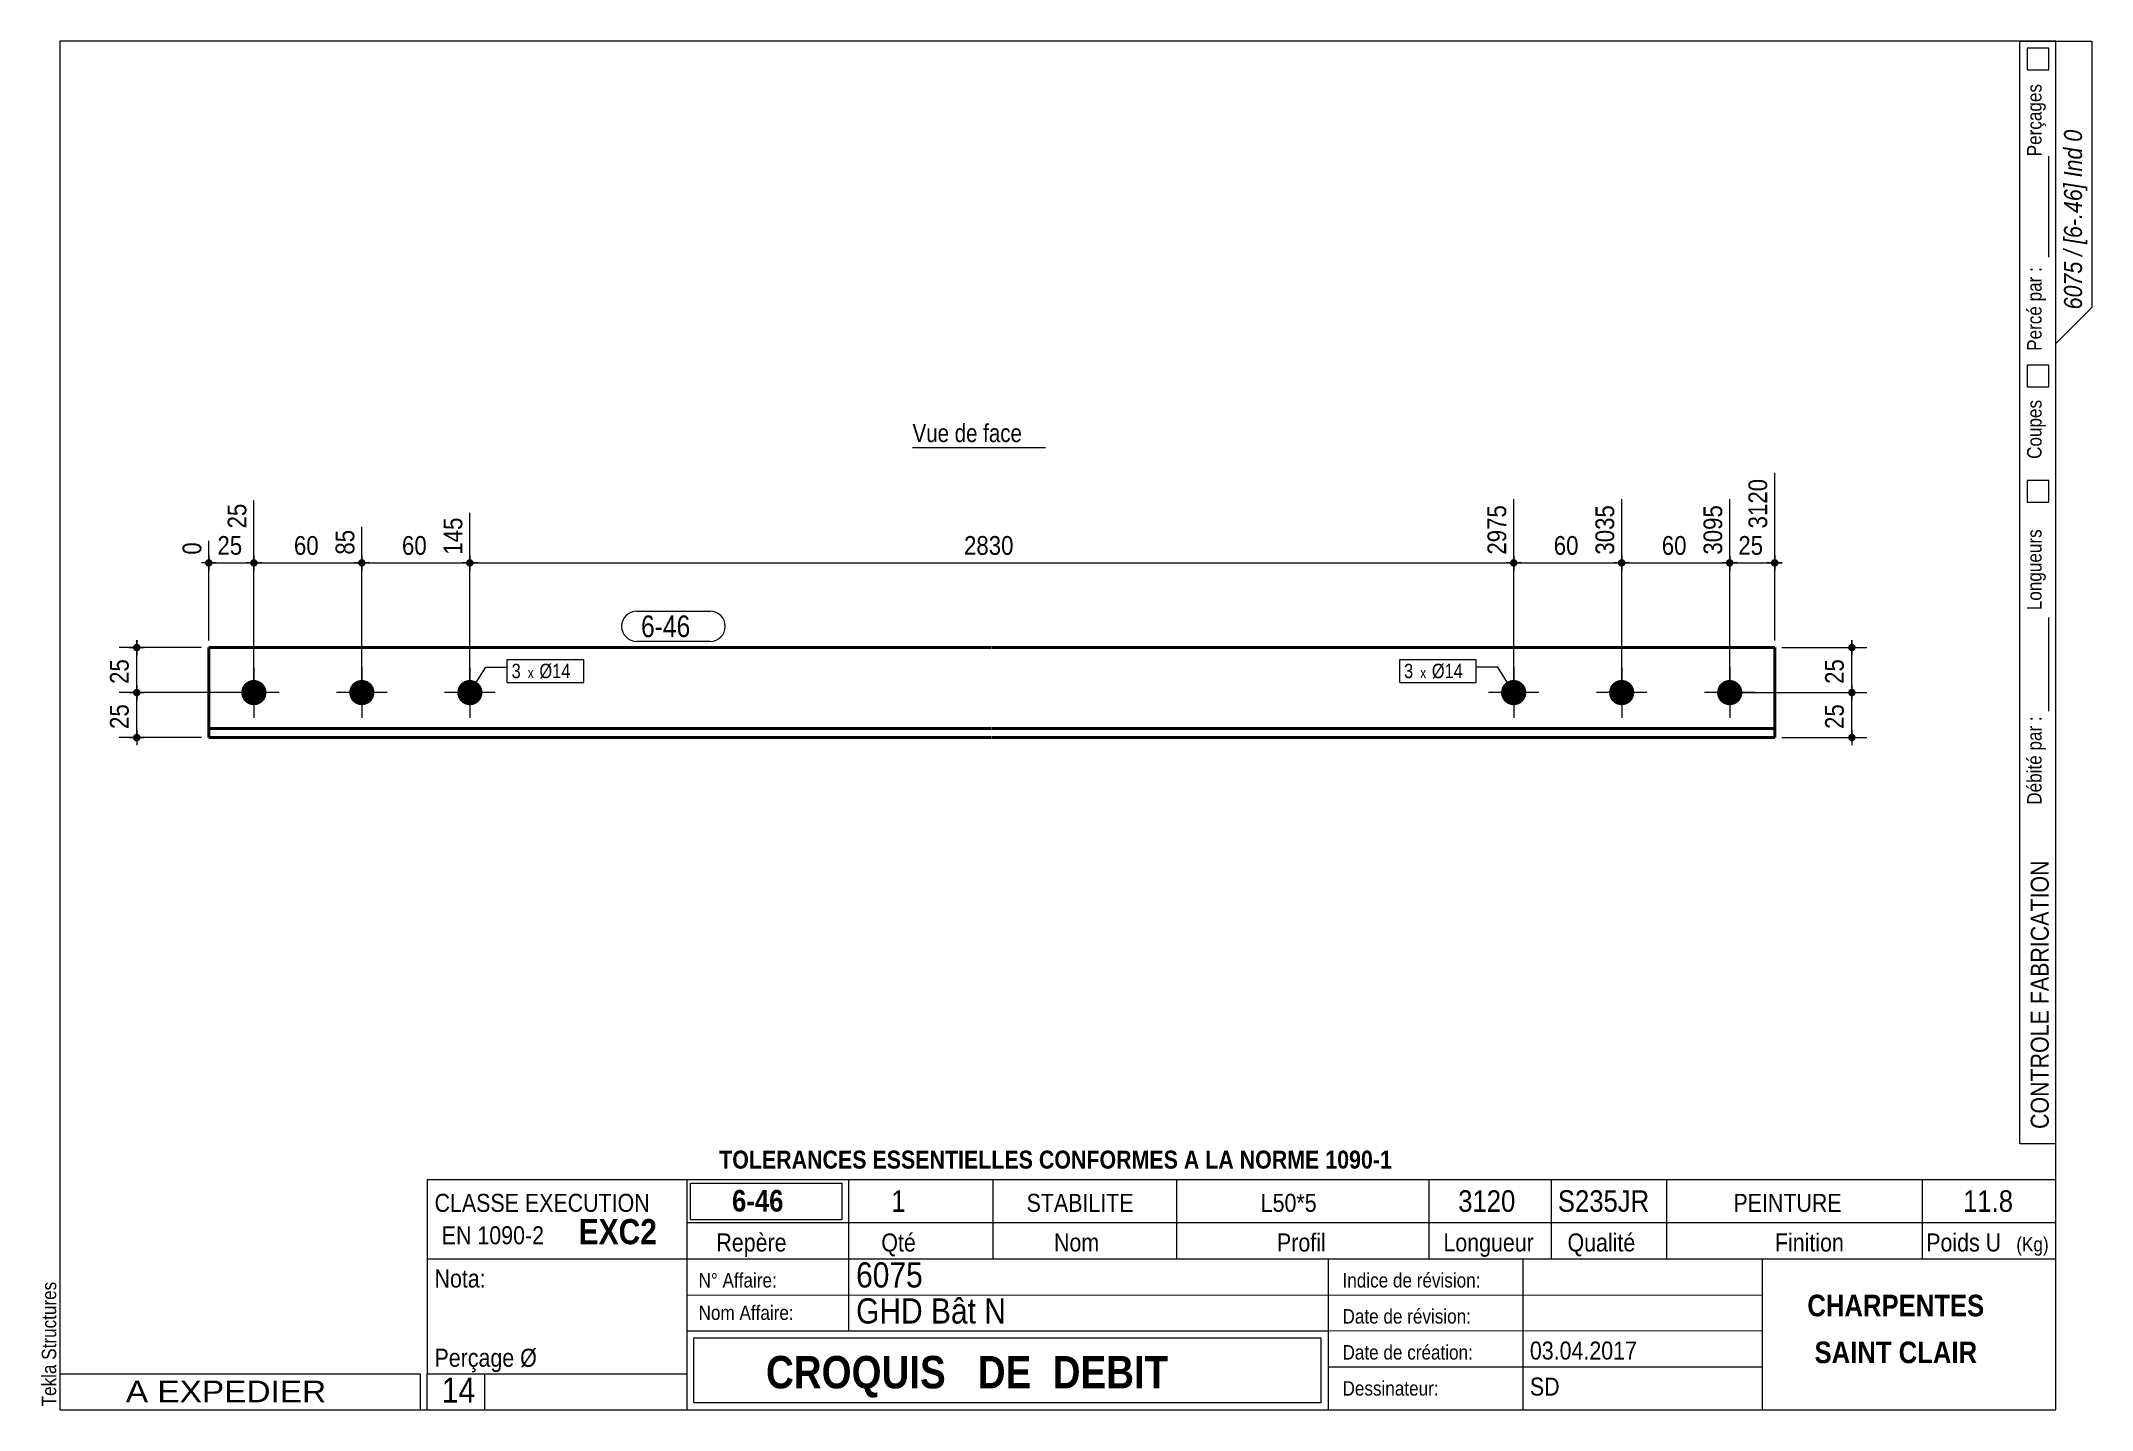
# Model space of a CAD drawing. Header units: millimetres. Extents: x 2 to 287, y 5 to 195.
import ezdxf

# ---------------------------------------------------------------- set-up
doc = ezdxf.new("R2010")
doc.units = ezdxf.units.MM
for name, color, linetype, lineweight in [('Autre type objet', 1, 'Continuous', 0), ('Boulon', 7, 'Continuous', 0), ('Cotation', 7, 'Continuous', 0), ('Désignation boulon', 3, 'Continuous', 0), ('Feuille dessin', 5, 'Continuous', 0), ('Piece', 2, 'Continuous', 0), ('Repère pièce', 3, 'Continuous', 0)]:
    doc.layers.add(name, color=color, linetype=linetype, lineweight=lineweight)
doc.styles.add('ARIAL', font='ARIAL.TTF')
doc.styles.add('ARIAL_BOLD', font='ARIALBD.TTF')
doc.styles.add('ARIAL_ITALIC', font='ARIALI.TTF')
doc.styles.add('ARIAL_NARROW', font='ARIAL.TTF')
doc.styles.add('COMIC_SANS_MS', font='COMIC.TTF')

# ---------------------------------------------------------------- blocks, each defined once
blk = doc.blocks.new('*A1')
at = {"layer": 'Boulon'}
for points in [[(31.97, 106.32), (32.01, 106.32), (32.05, 106.32), (32.1, 106.31), (32.14, 106.31), (32.18, 106.3), (32.22, 106.29), (32.27, 106.29), (32.31, 106.28), (32.35, 106.27), (32.39, 106.26), (32.43, 106.24), (32.47, 106.23), (32.51, 106.22), (32.56, 106.2), (32.59, 106.19), (32.63, 106.17), (32.67, 106.15), (32.71, 106.13), (32.75, 106.11), (32.79, 106.09), (32.82, 106.07), (32.86, 106.05), (32.9, 106.03), (32.93, 106), (32.97, 105.98), (33, 105.95), (33.04, 105.92), (33.07, 105.9), (33.1, 105.87), (33.13, 105.84), (33.16, 105.81), (33.19, 105.78), (33.22, 105.75), (33.25, 105.71), (33.28, 105.68), (33.3, 105.65), (33.33, 105.61), (33.36, 105.58), (33.38, 105.54), (33.4, 105.51), (33.43, 105.47), (33.45, 105.43), (33.47, 105.39), (33.49, 105.36), (33.51, 105.32), (33.53, 105.28), (33.54, 105.24), (33.56, 105.2), (33.57, 105.16), (33.59, 105.12), (33.6, 105.08), (33.61, 105.04), (33.62, 105), (33.63, 104.95), (33.64, 104.91), (33.65, 104.87), (33.66, 104.83), (33.66, 104.78), (33.67, 104.74), (33.67, 104.7), (33.67, 104.66), (33.67, 104.61), (33.68, 104.57), (33.67, 104.53), (33.67, 104.48), (33.67, 104.44), (33.67, 104.4), (33.66, 104.36), (33.66, 104.31), (33.65, 104.27), (33.64, 104.23), (33.63, 104.19), (33.62, 104.14), (33.61, 104.1), (33.6, 104.06), (33.59, 104.02), (33.57, 103.98), (33.56, 103.94), (33.54, 103.9), (33.53, 103.86), (33.51, 103.82), (33.49, 103.78), (33.47, 103.75), (33.45, 103.71), (33.43, 103.67), (33.4, 103.63), (33.38, 103.6), (33.36, 103.56), (33.33, 103.53), (33.3, 103.49), (33.28, 103.46), (33.25, 103.43), (33.22, 103.39), (33.19, 103.36), (33.16, 103.33), (33.13, 103.3), (33.1, 103.27), (33.07, 103.24), (33.04, 103.22), (33, 103.19), (32.97, 103.16), (32.93, 103.14), (32.9, 103.11), (32.86, 103.09), (32.82, 103.07), (32.79, 103.05), (32.75, 103.03), (32.71, 103.01), (32.67, 102.99), (32.63, 102.97), (32.59, 102.95), (32.56, 102.94), (32.51, 102.92), (32.47, 102.91), (32.43, 102.9), (32.39, 102.88), (32.35, 102.87), (32.31, 102.86), (32.27, 102.85), (32.22, 102.85), (32.18, 102.84), (32.14, 102.83), (32.1, 102.83), (32.05, 102.82), (32.01, 102.82), (31.97, 102.82), (31.93, 102.82), (31.88, 102.82), (31.84, 102.82), (31.8, 102.82), (31.75, 102.83), (31.71, 102.83), (31.67, 102.84), (31.63, 102.85), (31.58, 102.85), (31.54, 102.86), (31.5, 102.87), (31.46, 102.88), (31.42, 102.9), (31.38, 102.91), (31.34, 102.92), (31.3, 102.94), (31.26, 102.95), (31.22, 102.97), (31.18, 102.99), (31.14, 103.01), (31.1, 103.03), (31.06, 103.05), (31.03, 103.07), (30.99, 103.09), (30.95, 103.11), (30.92, 103.14), (30.88, 103.16), (30.85, 103.19), (30.82, 103.22), (30.78, 103.24), (30.75, 103.27), (30.72, 103.3), (30.69, 103.33), (30.66, 103.36), (30.63, 103.39), (30.6, 103.43), (30.57, 103.46), (30.55, 103.49), (30.52, 103.53), (30.49, 103.56), (30.47, 103.6), (30.45, 103.63), (30.42, 103.67), (30.4, 103.71), (30.38, 103.75), (30.36, 103.78), (30.34, 103.82), (30.33, 103.86), (30.31, 103.9), (30.29, 103.94), (30.28, 103.98), (30.26, 104.02), (30.25, 104.06), (30.24, 104.1), (30.23, 104.14), (30.22, 104.19), (30.21, 104.23), (30.2, 104.27), (30.19, 104.31), (30.19, 104.36), (30.18, 104.4), (30.18, 104.44), (30.18, 104.48), (30.18, 104.53), (30.18, 104.57), (30.18, 104.61), (30.18, 104.66), (30.18, 104.7), (30.18, 104.74), (30.19, 104.78), (30.19, 104.83), (30.2, 104.87), (30.21, 104.91), (30.22, 104.95), (30.23, 105), (30.24, 105.04), (30.25, 105.08), (30.26, 105.12), (30.28, 105.16), (30.29, 105.2), (30.31, 105.24), (30.33, 105.28), (30.34, 105.32), (30.36, 105.36), (30.38, 105.39), (30.4, 105.43), (30.42, 105.47), (30.45, 105.51), (30.47, 105.54), (30.49, 105.58), (30.52, 105.61), (30.55, 105.65), (30.57, 105.68), (30.6, 105.71), (30.63, 105.75), (30.66, 105.78), (30.69, 105.81), (30.72, 105.84), (30.75, 105.87), (30.78, 105.9), (30.82, 105.92), (30.85, 105.95), (30.88, 105.98), (30.92, 106), (30.95, 106.03), (30.99, 106.05), (31.03, 106.07), (31.06, 106.09), (31.1, 106.11), (31.14, 106.13), (31.18, 106.15), (31.22, 106.17), (31.26, 106.19), (31.3, 106.2), (31.34, 106.22), (31.38, 106.23), (31.42, 106.24), (31.46, 106.26), (31.5, 106.27), (31.54, 106.28), (31.58, 106.29), (31.63, 106.29), (31.67, 106.3), (31.71, 106.31), (31.75, 106.31), (31.8, 106.32), (31.84, 106.32), (31.88, 106.32), (31.93, 106.32)], [(46.96, 106.32), (47, 106.32), (47.04, 106.32), (47.09, 106.31), (47.13, 106.31), (47.17, 106.3), (47.21, 106.29), (47.26, 106.29), (47.3, 106.28), (47.34, 106.27), (47.38, 106.26), (47.42, 106.24), (47.46, 106.23), (47.5, 106.22), (47.54, 106.2), (47.58, 106.19), (47.62, 106.17), (47.66, 106.15), (47.7, 106.13), (47.74, 106.11), (47.78, 106.09), (47.81, 106.07), (47.85, 106.05), (47.89, 106.03), (47.92, 106), (47.96, 105.98), (47.99, 105.95), (48.02, 105.92), (48.06, 105.9), (48.09, 105.87), (48.12, 105.84), (48.15, 105.81), (48.18, 105.78), (48.21, 105.75), (48.24, 105.71), (48.27, 105.68), (48.29, 105.65), (48.32, 105.61), (48.34, 105.58), (48.37, 105.54), (48.39, 105.51), (48.41, 105.47), (48.44, 105.43), (48.46, 105.39), (48.48, 105.36), (48.5, 105.32), (48.51, 105.28), (48.53, 105.24), (48.55, 105.2), (48.56, 105.16), (48.58, 105.12), (48.59, 105.08), (48.6, 105.04), (48.61, 105), (48.62, 104.95), (48.63, 104.91), (48.64, 104.87), (48.64, 104.83), (48.65, 104.78), (48.66, 104.74), (48.66, 104.7), (48.66, 104.66), (48.66, 104.61), (48.66, 104.57), (48.66, 104.53), (48.66, 104.48), (48.66, 104.44), (48.66, 104.4), (48.65, 104.36), (48.64, 104.31), (48.64, 104.27), (48.63, 104.23), (48.62, 104.19), (48.61, 104.14), (48.6, 104.1), (48.59, 104.06), (48.58, 104.02), (48.56, 103.98), (48.55, 103.94), (48.53, 103.9), (48.51, 103.86), (48.5, 103.82), (48.48, 103.78), (48.46, 103.75), (48.44, 103.71), (48.41, 103.67), (48.39, 103.63), (48.37, 103.6), (48.34, 103.56), (48.32, 103.53), (48.29, 103.49), (48.27, 103.46), (48.24, 103.43), (48.21, 103.39), (48.18, 103.36), (48.15, 103.33), (48.12, 103.3), (48.09, 103.27), (48.06, 103.24), (48.02, 103.22), (47.99, 103.19), (47.96, 103.16), (47.92, 103.14), (47.89, 103.11), (47.85, 103.09), (47.81, 103.07), (47.78, 103.05), (47.74, 103.03), (47.7, 103.01), (47.66, 102.99), (47.62, 102.97), (47.58, 102.95), (47.54, 102.94), (47.5, 102.92), (47.46, 102.91), (47.42, 102.9), (47.38, 102.88), (47.34, 102.87), (47.3, 102.86), (47.26, 102.85), (47.21, 102.85), (47.17, 102.84), (47.13, 102.83), (47.09, 102.83), (47.04, 102.82), (47, 102.82), (46.96, 102.82), (46.91, 102.82), (46.87, 102.82), (46.83, 102.82), (46.78, 102.82), (46.74, 102.83), (46.7, 102.83), (46.66, 102.84), (46.61, 102.85), (46.57, 102.85), (46.53, 102.86), (46.49, 102.87), (46.45, 102.88), (46.41, 102.9), (46.36, 102.91), (46.32, 102.92), (46.28, 102.94), (46.24, 102.95), (46.2, 102.97), (46.17, 102.99), (46.13, 103.01), (46.09, 103.03), (46.05, 103.05), (46.01, 103.07), (45.98, 103.09), (45.94, 103.11), (45.91, 103.14), (45.87, 103.16), (45.84, 103.19), (45.8, 103.22), (45.77, 103.24), (45.74, 103.27), (45.71, 103.3), (45.68, 103.33), (45.65, 103.36), (45.62, 103.39), (45.59, 103.43), (45.56, 103.46), (45.53, 103.49), (45.51, 103.53), (45.48, 103.56), (45.46, 103.6), (45.44, 103.63), (45.41, 103.67), (45.39, 103.71), (45.37, 103.75), (45.35, 103.78), (45.33, 103.82), (45.31, 103.86), (45.3, 103.9), (45.28, 103.94), (45.27, 103.98), (45.25, 104.02), (45.24, 104.06), (45.23, 104.1), (45.22, 104.14), (45.21, 104.19), (45.2, 104.23), (45.19, 104.27), (45.18, 104.31), (45.18, 104.36), (45.17, 104.4), (45.17, 104.44), (45.17, 104.48), (45.16, 104.53), (45.16, 104.57), (45.16, 104.61), (45.17, 104.66), (45.17, 104.7), (45.17, 104.74), (45.18, 104.78), (45.18, 104.83), (45.19, 104.87), (45.2, 104.91), (45.21, 104.95), (45.22, 105), (45.23, 105.04), (45.24, 105.08), (45.25, 105.12), (45.27, 105.16), (45.28, 105.2), (45.3, 105.24), (45.31, 105.28), (45.33, 105.32), (45.35, 105.36), (45.37, 105.39), (45.39, 105.43), (45.41, 105.47), (45.44, 105.51), (45.46, 105.54), (45.48, 105.58), (45.51, 105.61), (45.53, 105.65), (45.56, 105.68), (45.59, 105.71), (45.62, 105.75), (45.65, 105.78), (45.68, 105.81), (45.71, 105.84), (45.74, 105.87), (45.77, 105.9), (45.8, 105.92), (45.84, 105.95), (45.87, 105.98), (45.91, 106), (45.94, 106.03), (45.98, 106.05), (46.01, 106.07), (46.05, 106.09), (46.09, 106.11), (46.13, 106.13), (46.17, 106.15), (46.2, 106.17), (46.24, 106.19), (46.28, 106.2), (46.32, 106.22), (46.36, 106.23), (46.41, 106.24), (46.45, 106.26), (46.49, 106.27), (46.53, 106.28), (46.57, 106.29), (46.61, 106.29), (46.66, 106.3), (46.7, 106.31), (46.74, 106.31), (46.78, 106.32), (46.83, 106.32), (46.87, 106.32), (46.91, 106.32)], [(61.95, 106.32), (61.99, 106.32), (62.03, 106.32), (62.07, 106.31), (62.12, 106.31), (62.16, 106.3), (62.2, 106.29), (62.24, 106.29), (62.29, 106.28), (62.33, 106.27), (62.37, 106.26), (62.41, 106.24), (62.45, 106.23), (62.49, 106.22), (62.53, 106.2), (62.57, 106.19), (62.61, 106.17), (62.65, 106.15), (62.69, 106.13), (62.73, 106.11), (62.76, 106.09), (62.8, 106.07), (62.84, 106.05), (62.87, 106.03), (62.91, 106), (62.94, 105.98), (62.98, 105.95), (63.01, 105.92), (63.05, 105.9), (63.08, 105.87), (63.11, 105.84), (63.14, 105.81), (63.17, 105.78), (63.2, 105.75), (63.23, 105.71), (63.25, 105.68), (63.28, 105.65), (63.31, 105.61), (63.33, 105.58), (63.36, 105.54), (63.38, 105.51), (63.4, 105.47), (63.42, 105.43), (63.45, 105.39), (63.47, 105.36), (63.48, 105.32), (63.5, 105.28), (63.52, 105.24), (63.53, 105.2), (63.55, 105.16), (63.56, 105.12), (63.58, 105.08), (63.59, 105.04), (63.6, 105), (63.61, 104.95), (63.62, 104.91), (63.63, 104.87), (63.63, 104.83), (63.64, 104.78), (63.64, 104.74), (63.65, 104.7), (63.65, 104.66), (63.65, 104.61), (63.65, 104.57), (63.65, 104.53), (63.65, 104.48), (63.65, 104.44), (63.64, 104.4), (63.64, 104.36), (63.63, 104.31), (63.63, 104.27), (63.62, 104.23), (63.61, 104.19), (63.6, 104.14), (63.59, 104.1), (63.58, 104.06), (63.56, 104.02), (63.55, 103.98), (63.53, 103.94), (63.52, 103.9), (63.5, 103.86), (63.48, 103.82), (63.47, 103.78), (63.45, 103.75), (63.42, 103.71), (63.4, 103.67), (63.38, 103.63), (63.36, 103.6), (63.33, 103.56), (63.31, 103.53), (63.28, 103.49), (63.25, 103.46), (63.23, 103.43), (63.2, 103.39), (63.17, 103.36), (63.14, 103.33), (63.11, 103.3), (63.08, 103.27), (63.05, 103.24), (63.01, 103.22), (62.98, 103.19), (62.94, 103.16), (62.91, 103.14), (62.87, 103.11), (62.84, 103.09), (62.8, 103.07), (62.76, 103.05), (62.73, 103.03), (62.69, 103.01), (62.65, 102.99), (62.61, 102.97), (62.57, 102.95), (62.53, 102.94), (62.49, 102.92), (62.45, 102.91), (62.41, 102.9), (62.37, 102.88), (62.33, 102.87), (62.29, 102.86), (62.24, 102.85), (62.2, 102.85), (62.16, 102.84), (62.12, 102.83), (62.07, 102.83), (62.03, 102.82), (61.99, 102.82), (61.95, 102.82), (61.9, 102.82), (61.86, 102.82), (61.82, 102.82), (61.77, 102.82), (61.73, 102.83), (61.69, 102.83), (61.65, 102.84), (61.6, 102.85), (61.56, 102.85), (61.52, 102.86), (61.48, 102.87), (61.44, 102.88), (61.39, 102.9), (61.35, 102.91), (61.31, 102.92), (61.27, 102.94), (61.23, 102.95), (61.19, 102.97), (61.15, 102.99), (61.12, 103.01), (61.08, 103.03), (61.04, 103.05), (61, 103.07), (60.97, 103.09), (60.93, 103.11), (60.89, 103.14), (60.86, 103.16), (60.83, 103.19), (60.79, 103.22), (60.76, 103.24), (60.73, 103.27), (60.7, 103.3), (60.66, 103.33), (60.63, 103.36), (60.61, 103.39), (60.58, 103.43), (60.55, 103.46), (60.52, 103.49), (60.5, 103.53), (60.47, 103.56), (60.45, 103.6), (60.42, 103.63), (60.4, 103.67), (60.38, 103.71), (60.36, 103.75), (60.34, 103.78), (60.32, 103.82), (60.3, 103.86), (60.29, 103.9), (60.27, 103.94), (60.25, 103.98), (60.24, 104.02), (60.23, 104.06), (60.22, 104.1), (60.2, 104.14), (60.19, 104.19), (60.19, 104.23), (60.18, 104.27), (60.17, 104.31), (60.17, 104.36), (60.16, 104.4), (60.16, 104.44), (60.15, 104.48), (60.15, 104.53), (60.15, 104.57), (60.15, 104.61), (60.15, 104.66), (60.16, 104.7), (60.16, 104.74), (60.17, 104.78), (60.17, 104.83), (60.18, 104.87), (60.19, 104.91), (60.19, 104.95), (60.2, 105), (60.22, 105.04), (60.23, 105.08), (60.24, 105.12), (60.25, 105.16), (60.27, 105.2), (60.29, 105.24), (60.3, 105.28), (60.32, 105.32), (60.34, 105.36), (60.36, 105.39), (60.38, 105.43), (60.4, 105.47), (60.42, 105.51), (60.45, 105.54), (60.47, 105.58), (60.5, 105.61), (60.52, 105.65), (60.55, 105.68), (60.58, 105.71), (60.61, 105.75), (60.63, 105.78), (60.66, 105.81), (60.7, 105.84), (60.73, 105.87), (60.76, 105.9), (60.79, 105.92), (60.83, 105.95), (60.86, 105.98), (60.89, 106), (60.93, 106.03), (60.97, 106.05), (61, 106.07), (61.04, 106.09), (61.08, 106.11), (61.12, 106.13), (61.15, 106.15), (61.19, 106.17), (61.23, 106.19), (61.27, 106.2), (61.31, 106.22), (61.35, 106.23), (61.39, 106.24), (61.44, 106.26), (61.48, 106.27), (61.52, 106.28), (61.56, 106.29), (61.6, 106.29), (61.65, 106.3), (61.69, 106.31), (61.73, 106.31), (61.77, 106.32), (61.82, 106.32), (61.86, 106.32), (61.9, 106.32)]]:
    blk.add_hatch(color=256, dxfattribs=at).paths.add_polyline_path(points, flags=17)
at = {"layer": 'Boulon', "linetype": 'Continuous', "lineweight": 0}
for p, q in [((31.93, 108.07), (31.93, 101.07)), ((46.91, 108.07), (46.91, 101.07)), ((61.9, 108.07), (61.9, 101.07)), ((35.43, 104.57), (28.43, 104.57)), ((50.41, 104.57), (43.41, 104.57)), ((65.4, 104.57), (58.4, 104.57))]:
    blk.add_line(p, q, dxfattribs=at)
blk = doc.blocks.new('*A2')
at = {"layer": 'Boulon'}
for points in [[(206.79, 106.32), (206.83, 106.32), (206.88, 106.32), (206.92, 106.31), (206.96, 106.31), (207.01, 106.3), (207.05, 106.29), (207.09, 106.29), (207.13, 106.28), (207.17, 106.27), (207.22, 106.26), (207.26, 106.24), (207.3, 106.23), (207.34, 106.22), (207.38, 106.2), (207.42, 106.19), (207.46, 106.17), (207.5, 106.15), (207.54, 106.13), (207.57, 106.11), (207.61, 106.09), (207.65, 106.07), (207.68, 106.05), (207.72, 106.03), (207.76, 106), (207.79, 105.98), (207.83, 105.95), (207.86, 105.92), (207.89, 105.9), (207.92, 105.87), (207.96, 105.84), (207.99, 105.81), (208.02, 105.78), (208.05, 105.75), (208.07, 105.71), (208.1, 105.68), (208.13, 105.65), (208.15, 105.61), (208.18, 105.58), (208.2, 105.54), (208.23, 105.51), (208.25, 105.47), (208.27, 105.43), (208.29, 105.39), (208.31, 105.36), (208.33, 105.32), (208.35, 105.28), (208.37, 105.24), (208.38, 105.2), (208.4, 105.16), (208.41, 105.12), (208.42, 105.08), (208.44, 105.04), (208.45, 105), (208.46, 104.95), (208.46, 104.91), (208.47, 104.87), (208.48, 104.83), (208.49, 104.78), (208.49, 104.74), (208.49, 104.7), (208.5, 104.66), (208.5, 104.61), (208.5, 104.57), (208.5, 104.53), (208.5, 104.48), (208.49, 104.44), (208.49, 104.4), (208.49, 104.36), (208.48, 104.31), (208.47, 104.27), (208.46, 104.23), (208.46, 104.19), (208.45, 104.14), (208.44, 104.1), (208.42, 104.06), (208.41, 104.02), (208.4, 103.98), (208.38, 103.94), (208.37, 103.9), (208.35, 103.86), (208.33, 103.82), (208.31, 103.78), (208.29, 103.75), (208.27, 103.71), (208.25, 103.67), (208.23, 103.63), (208.2, 103.6), (208.18, 103.56), (208.15, 103.53), (208.13, 103.49), (208.1, 103.46), (208.07, 103.43), (208.05, 103.39), (208.02, 103.36), (207.99, 103.33), (207.96, 103.3), (207.92, 103.27), (207.89, 103.24), (207.86, 103.22), (207.83, 103.19), (207.79, 103.16), (207.76, 103.14), (207.72, 103.11), (207.68, 103.09), (207.65, 103.07), (207.61, 103.05), (207.57, 103.03), (207.54, 103.01), (207.5, 102.99), (207.46, 102.97), (207.42, 102.95), (207.38, 102.94), (207.34, 102.92), (207.3, 102.91), (207.26, 102.9), (207.22, 102.88), (207.17, 102.87), (207.13, 102.86), (207.09, 102.85), (207.05, 102.85), (207.01, 102.84), (206.96, 102.83), (206.92, 102.83), (206.88, 102.82), (206.83, 102.82), (206.79, 102.82), (206.75, 102.82), (206.71, 102.82), (206.66, 102.82), (206.62, 102.82), (206.58, 102.83), (206.53, 102.83), (206.49, 102.84), (206.45, 102.85), (206.41, 102.85), (206.37, 102.86), (206.32, 102.87), (206.28, 102.88), (206.24, 102.9), (206.2, 102.91), (206.16, 102.92), (206.12, 102.94), (206.08, 102.95), (206.04, 102.97), (206, 102.99), (205.96, 103.01), (205.92, 103.03), (205.89, 103.05), (205.85, 103.07), (205.81, 103.09), (205.78, 103.11), (205.74, 103.14), (205.71, 103.16), (205.67, 103.19), (205.64, 103.22), (205.61, 103.24), (205.57, 103.27), (205.54, 103.3), (205.51, 103.33), (205.48, 103.36), (205.45, 103.39), (205.42, 103.43), (205.4, 103.46), (205.37, 103.49), (205.34, 103.53), (205.32, 103.56), (205.29, 103.6), (205.27, 103.63), (205.25, 103.67), (205.23, 103.71), (205.21, 103.75), (205.19, 103.78), (205.17, 103.82), (205.15, 103.86), (205.13, 103.9), (205.12, 103.94), (205.1, 103.98), (205.09, 104.02), (205.07, 104.06), (205.06, 104.1), (205.05, 104.14), (205.04, 104.19), (205.03, 104.23), (205.02, 104.27), (205.02, 104.31), (205.01, 104.36), (205.01, 104.4), (205, 104.44), (205, 104.48), (205, 104.53), (205, 104.57), (205, 104.61), (205, 104.66), (205, 104.7), (205.01, 104.74), (205.01, 104.78), (205.02, 104.83), (205.02, 104.87), (205.03, 104.91), (205.04, 104.95), (205.05, 105), (205.06, 105.04), (205.07, 105.08), (205.09, 105.12), (205.1, 105.16), (205.12, 105.2), (205.13, 105.24), (205.15, 105.28), (205.17, 105.32), (205.19, 105.36), (205.21, 105.39), (205.23, 105.43), (205.25, 105.47), (205.27, 105.51), (205.29, 105.54), (205.32, 105.58), (205.34, 105.61), (205.37, 105.65), (205.4, 105.68), (205.42, 105.71), (205.45, 105.75), (205.48, 105.78), (205.51, 105.81), (205.54, 105.84), (205.57, 105.87), (205.61, 105.9), (205.64, 105.92), (205.67, 105.95), (205.71, 105.98), (205.74, 106), (205.78, 106.03), (205.81, 106.05), (205.85, 106.07), (205.89, 106.09), (205.92, 106.11), (205.96, 106.13), (206, 106.15), (206.04, 106.17), (206.08, 106.19), (206.12, 106.2), (206.16, 106.22), (206.2, 106.23), (206.24, 106.24), (206.28, 106.26), (206.32, 106.27), (206.37, 106.28), (206.41, 106.29), (206.45, 106.29), (206.49, 106.3), (206.53, 106.31), (206.58, 106.31), (206.62, 106.32), (206.66, 106.32), (206.71, 106.32), (206.75, 106.32)], [(221.78, 106.32), (221.82, 106.32), (221.87, 106.32), (221.91, 106.31), (221.95, 106.31), (221.99, 106.3), (222.04, 106.29), (222.08, 106.29), (222.12, 106.28), (222.16, 106.27), (222.2, 106.26), (222.24, 106.24), (222.29, 106.23), (222.33, 106.22), (222.37, 106.2), (222.41, 106.19), (222.45, 106.17), (222.49, 106.15), (222.52, 106.13), (222.56, 106.11), (222.6, 106.09), (222.64, 106.07), (222.67, 106.05), (222.71, 106.03), (222.74, 106), (222.78, 105.98), (222.81, 105.95), (222.85, 105.92), (222.88, 105.9), (222.91, 105.87), (222.94, 105.84), (222.97, 105.81), (223, 105.78), (223.03, 105.75), (223.06, 105.71), (223.09, 105.68), (223.12, 105.65), (223.14, 105.61), (223.17, 105.58), (223.19, 105.54), (223.22, 105.51), (223.24, 105.47), (223.26, 105.43), (223.28, 105.39), (223.3, 105.36), (223.32, 105.32), (223.34, 105.28), (223.35, 105.24), (223.37, 105.2), (223.38, 105.16), (223.4, 105.12), (223.41, 105.08), (223.42, 105.04), (223.43, 105), (223.44, 104.95), (223.45, 104.91), (223.46, 104.87), (223.47, 104.83), (223.47, 104.78), (223.48, 104.74), (223.48, 104.7), (223.48, 104.66), (223.49, 104.61), (223.49, 104.57), (223.49, 104.53), (223.48, 104.48), (223.48, 104.44), (223.48, 104.4), (223.47, 104.36), (223.47, 104.31), (223.46, 104.27), (223.45, 104.23), (223.44, 104.19), (223.43, 104.14), (223.42, 104.1), (223.41, 104.06), (223.4, 104.02), (223.38, 103.98), (223.37, 103.94), (223.35, 103.9), (223.34, 103.86), (223.32, 103.82), (223.3, 103.78), (223.28, 103.75), (223.26, 103.71), (223.24, 103.67), (223.22, 103.63), (223.19, 103.6), (223.17, 103.56), (223.14, 103.53), (223.12, 103.49), (223.09, 103.46), (223.06, 103.43), (223.03, 103.39), (223, 103.36), (222.97, 103.33), (222.94, 103.3), (222.91, 103.27), (222.88, 103.24), (222.85, 103.22), (222.81, 103.19), (222.78, 103.16), (222.74, 103.14), (222.71, 103.11), (222.67, 103.09), (222.64, 103.07), (222.6, 103.05), (222.56, 103.03), (222.52, 103.01), (222.49, 102.99), (222.45, 102.97), (222.41, 102.95), (222.37, 102.94), (222.33, 102.92), (222.29, 102.91), (222.24, 102.9), (222.2, 102.88), (222.16, 102.87), (222.12, 102.86), (222.08, 102.85), (222.04, 102.85), (221.99, 102.84), (221.95, 102.83), (221.91, 102.83), (221.87, 102.82), (221.82, 102.82), (221.78, 102.82), (221.74, 102.82), (221.69, 102.82), (221.65, 102.82), (221.61, 102.82), (221.57, 102.83), (221.52, 102.83), (221.48, 102.84), (221.44, 102.85), (221.4, 102.85), (221.35, 102.86), (221.31, 102.87), (221.27, 102.88), (221.23, 102.9), (221.19, 102.91), (221.15, 102.92), (221.11, 102.94), (221.07, 102.95), (221.03, 102.97), (220.99, 102.99), (220.95, 103.01), (220.91, 103.03), (220.87, 103.05), (220.84, 103.07), (220.8, 103.09), (220.76, 103.11), (220.73, 103.14), (220.69, 103.16), (220.66, 103.19), (220.63, 103.22), (220.59, 103.24), (220.56, 103.27), (220.53, 103.3), (220.5, 103.33), (220.47, 103.36), (220.44, 103.39), (220.41, 103.43), (220.38, 103.46), (220.36, 103.49), (220.33, 103.53), (220.31, 103.56), (220.28, 103.6), (220.26, 103.63), (220.24, 103.67), (220.21, 103.71), (220.19, 103.75), (220.17, 103.78), (220.15, 103.82), (220.14, 103.86), (220.12, 103.9), (220.1, 103.94), (220.09, 103.98), (220.08, 104.02), (220.06, 104.06), (220.05, 104.1), (220.04, 104.14), (220.03, 104.19), (220.02, 104.23), (220.01, 104.27), (220.01, 104.31), (220, 104.36), (220, 104.4), (219.99, 104.44), (219.99, 104.48), (219.99, 104.53), (219.99, 104.57), (219.99, 104.61), (219.99, 104.66), (219.99, 104.7), (220, 104.74), (220, 104.78), (220.01, 104.83), (220.01, 104.87), (220.02, 104.91), (220.03, 104.95), (220.04, 105), (220.05, 105.04), (220.06, 105.08), (220.08, 105.12), (220.09, 105.16), (220.1, 105.2), (220.12, 105.24), (220.14, 105.28), (220.15, 105.32), (220.17, 105.36), (220.19, 105.39), (220.21, 105.43), (220.24, 105.47), (220.26, 105.51), (220.28, 105.54), (220.31, 105.58), (220.33, 105.61), (220.36, 105.65), (220.38, 105.68), (220.41, 105.71), (220.44, 105.75), (220.47, 105.78), (220.5, 105.81), (220.53, 105.84), (220.56, 105.87), (220.59, 105.9), (220.63, 105.92), (220.66, 105.95), (220.69, 105.98), (220.73, 106), (220.76, 106.03), (220.8, 106.05), (220.84, 106.07), (220.87, 106.09), (220.91, 106.11), (220.95, 106.13), (220.99, 106.15), (221.03, 106.17), (221.07, 106.19), (221.11, 106.2), (221.15, 106.22), (221.19, 106.23), (221.23, 106.24), (221.27, 106.26), (221.31, 106.27), (221.35, 106.28), (221.4, 106.29), (221.44, 106.29), (221.48, 106.3), (221.52, 106.31), (221.57, 106.31), (221.61, 106.32), (221.65, 106.32), (221.69, 106.32), (221.74, 106.32)], [(236.77, 106.32), (236.81, 106.32), (236.85, 106.32), (236.9, 106.31), (236.94, 106.31), (236.98, 106.3), (237.02, 106.29), (237.07, 106.29), (237.11, 106.28), (237.15, 106.27), (237.19, 106.26), (237.23, 106.24), (237.27, 106.23), (237.31, 106.22), (237.36, 106.2), (237.4, 106.19), (237.43, 106.17), (237.47, 106.15), (237.51, 106.13), (237.55, 106.11), (237.59, 106.09), (237.63, 106.07), (237.66, 106.05), (237.7, 106.03), (237.73, 106), (237.77, 105.98), (237.8, 105.95), (237.84, 105.92), (237.87, 105.9), (237.9, 105.87), (237.93, 105.84), (237.96, 105.81), (237.99, 105.78), (238.02, 105.75), (238.05, 105.71), (238.08, 105.68), (238.11, 105.65), (238.13, 105.61), (238.16, 105.58), (238.18, 105.54), (238.2, 105.51), (238.23, 105.47), (238.25, 105.43), (238.27, 105.39), (238.29, 105.36), (238.31, 105.32), (238.33, 105.28), (238.34, 105.24), (238.36, 105.2), (238.37, 105.16), (238.39, 105.12), (238.4, 105.08), (238.41, 105.04), (238.42, 105), (238.43, 104.95), (238.44, 104.91), (238.45, 104.87), (238.46, 104.83), (238.46, 104.78), (238.47, 104.74), (238.47, 104.7), (238.47, 104.66), (238.47, 104.61), (238.48, 104.57), (238.47, 104.53), (238.47, 104.48), (238.47, 104.44), (238.47, 104.4), (238.46, 104.36), (238.46, 104.31), (238.45, 104.27), (238.44, 104.23), (238.43, 104.19), (238.42, 104.14), (238.41, 104.1), (238.4, 104.06), (238.39, 104.02), (238.37, 103.98), (238.36, 103.94), (238.34, 103.9), (238.33, 103.86), (238.31, 103.82), (238.29, 103.78), (238.27, 103.75), (238.25, 103.71), (238.23, 103.67), (238.2, 103.63), (238.18, 103.6), (238.16, 103.56), (238.13, 103.53), (238.11, 103.49), (238.08, 103.46), (238.05, 103.43), (238.02, 103.39), (237.99, 103.36), (237.96, 103.33), (237.93, 103.3), (237.9, 103.27), (237.87, 103.24), (237.84, 103.22), (237.8, 103.19), (237.77, 103.16), (237.73, 103.14), (237.7, 103.11), (237.66, 103.09), (237.63, 103.07), (237.59, 103.05), (237.55, 103.03), (237.51, 103.01), (237.47, 102.99), (237.43, 102.97), (237.4, 102.95), (237.36, 102.94), (237.31, 102.92), (237.27, 102.91), (237.23, 102.9), (237.19, 102.88), (237.15, 102.87), (237.11, 102.86), (237.07, 102.85), (237.02, 102.85), (236.98, 102.84), (236.94, 102.83), (236.9, 102.83), (236.85, 102.82), (236.81, 102.82), (236.77, 102.82), (236.73, 102.82), (236.68, 102.82), (236.64, 102.82), (236.6, 102.82), (236.55, 102.83), (236.51, 102.83), (236.47, 102.84), (236.43, 102.85), (236.38, 102.85), (236.34, 102.86), (236.3, 102.87), (236.26, 102.88), (236.22, 102.9), (236.18, 102.91), (236.14, 102.92), (236.1, 102.94), (236.06, 102.95), (236.02, 102.97), (235.98, 102.99), (235.94, 103.01), (235.9, 103.03), (235.86, 103.05), (235.83, 103.07), (235.79, 103.09), (235.75, 103.11), (235.72, 103.14), (235.68, 103.16), (235.65, 103.19), (235.62, 103.22), (235.58, 103.24), (235.55, 103.27), (235.52, 103.3), (235.49, 103.33), (235.46, 103.36), (235.43, 103.39), (235.4, 103.43), (235.37, 103.46), (235.35, 103.49), (235.32, 103.53), (235.29, 103.56), (235.27, 103.6), (235.25, 103.63), (235.22, 103.67), (235.2, 103.71), (235.18, 103.75), (235.16, 103.78), (235.14, 103.82), (235.13, 103.86), (235.11, 103.9), (235.09, 103.94), (235.08, 103.98), (235.06, 104.02), (235.05, 104.06), (235.04, 104.1), (235.03, 104.14), (235.02, 104.19), (235.01, 104.23), (235, 104.27), (234.99, 104.31), (234.99, 104.36), (234.98, 104.4), (234.98, 104.44), (234.98, 104.48), (234.98, 104.53), (234.98, 104.57), (234.98, 104.61), (234.98, 104.66), (234.98, 104.7), (234.98, 104.74), (234.99, 104.78), (234.99, 104.83), (235, 104.87), (235.01, 104.91), (235.02, 104.95), (235.03, 105), (235.04, 105.04), (235.05, 105.08), (235.06, 105.12), (235.08, 105.16), (235.09, 105.2), (235.11, 105.24), (235.13, 105.28), (235.14, 105.32), (235.16, 105.36), (235.18, 105.39), (235.2, 105.43), (235.22, 105.47), (235.25, 105.51), (235.27, 105.54), (235.29, 105.58), (235.32, 105.61), (235.35, 105.65), (235.37, 105.68), (235.4, 105.71), (235.43, 105.75), (235.46, 105.78), (235.49, 105.81), (235.52, 105.84), (235.55, 105.87), (235.58, 105.9), (235.62, 105.92), (235.65, 105.95), (235.68, 105.98), (235.72, 106), (235.75, 106.03), (235.79, 106.05), (235.83, 106.07), (235.86, 106.09), (235.9, 106.11), (235.94, 106.13), (235.98, 106.15), (236.02, 106.17), (236.06, 106.19), (236.1, 106.2), (236.14, 106.22), (236.18, 106.23), (236.22, 106.24), (236.26, 106.26), (236.3, 106.27), (236.34, 106.28), (236.38, 106.29), (236.43, 106.29), (236.47, 106.3), (236.51, 106.31), (236.55, 106.31), (236.6, 106.32), (236.64, 106.32), (236.68, 106.32), (236.73, 106.32)]]:
    blk.add_hatch(color=256, dxfattribs=at).paths.add_polyline_path(points, flags=17)
at = {"layer": 'Boulon', "linetype": 'Continuous', "lineweight": 0}
for p, q in [((206.75, 108.07), (206.75, 101.07)), ((221.74, 108.07), (221.74, 101.07)), ((236.73, 108.07), (236.73, 101.07)), ((210.25, 104.57), (203.25, 104.57)), ((225.24, 104.57), (218.24, 104.57)), ((240.23, 104.57), (233.23, 104.57))]:
    blk.add_line(p, q, dxfattribs=at)
blk = doc.blocks.new('*A3')
at = {"layer": 'Piece', "color": 2, "linetype": 'Continuous', "lineweight": 40}
for p, q in [((25.68, 110.82), (25.68, 98.32)), ((25.68, 110.82), (134.275312, 110.82)), ((134.375312, 110.82), (242.970623, 110.82)), ((242.970623, 110.82), (242.970623, 98.32)), ((134.275312, 99.57), (25.68, 99.57)), ((134.275312, 98.32), (25.68, 98.32)), ((242.970623, 99.57), (134.375312, 99.57)), ((242.970623, 98.32), (134.375312, 98.32))]:
    blk.add_line(p, q, dxfattribs=at)
blk = doc.blocks.new('*A4')
at = {"layer": 'Feuille dessin', "linetype": 'Continuous', "lineweight": 0}
for p, q in [((282, 195), (5, 195)), ((5, 195), (5, 5)), ((282, 5), (282, 195)), ((5, 5), (282, 5))]:
    blk.add_line(p, q, dxfattribs=at)
at = {"layer": 'Feuille dessin', "style": 'ARIAL', "width": 0.85}
blk.add_text('Tekla Structures', height=2, rotation=90, dxfattribs=at).set_placement((4.5, 5.5))
blk = doc.blocks.new('*A5')
at = {"layer": 'Autre type objet', "linetype": 'Continuous', "lineweight": 0}
for p, q in [((277, 42), (277, 195)), ((277, 195), (287, 195)), ((278, 194), (278, 191)), ((281, 194), (278, 194)), ((281, 191), (281, 194)), ((282, 42), (282, 195)), ((287, 195), (287, 158)), ((278, 191), (281, 191)), ((281, 165), (281, 179)), ((287, 158), (282, 153)), ((278, 150), (278, 147)), ((281, 150), (278, 150)), ((281, 147), (281, 150)), ((278, 147), (281, 147)), ((278, 134), (278, 131)), ((281, 134), (278, 134)), ((281, 131), (281, 134)), ((278, 131), (281, 131)), ((281, 102), (281, 115)), ((277, 42), (282, 42))]:
    blk.add_line(p, q, dxfattribs=at)
at = {"layer": 'Autre type objet', "width": 0.85}
for s, height, style, p in [('Perçages', 2, 'ARIAL', (280, 179)), ('6075 / [6-.46] Ind 0', 2.5, 'ARIAL_ITALIC', (285.619109, 157.760245)), ('Percé par :', 2, 'ARIAL', (280, 152)), ('Coupes', 2, 'ARIAL', (280, 137)), ('Longueurs', 2, 'ARIAL', (280, 116)), ('Débité par :', 2, 'ARIAL', (280, 89)), ('CONTROLE FABRICATION', 2.5, 'ARIAL', (281, 44))]:
    blk.add_text(s, height=height, rotation=90, dxfattribs=dict(at, style=style)).set_placement(p)
blk = doc.blocks.new('*A6')
at = {"layer": 'Autre type objet', "linetype": 'Continuous', "lineweight": 0}
for p, q in [((56, 37), (92, 37)), ((56, 37), (56, 10)), ((92, 37), (92, 10)), ((56, 26), (92, 26)), ((56, 10), (92, 10)), ((56, 5), (56, 10)), ((64, 5), (64, 10)), ((56, 5), (64, 5))]:
    blk.add_line(p, q, dxfattribs=at)
at = {"layer": 'Autre type objet', "width": 0.85}
for s, height, style, p in [('CLASSE EXECUTION', 2.5, 'ARIAL', (57, 32.5)), ('EXC2', 3.5, 'ARIAL_BOLD', (77, 28)), ('EN 1090-2', 2.5, 'ARIAL', (58, 28)), ('Nota:', 2.5, 'ARIAL', (57, 22)), ('Perçage Ø', 2.5, 'ARIAL', (57, 11)), ('14', 3.5, 'ARIAL_NARROW', (58.014234, 6))]:
    blk.add_text(s, height=height, dxfattribs=dict(at, style=style)).set_placement(p)
blk = doc.blocks.new('*A7')
at = {"layer": 'Autre type objet', "linetype": 'Continuous', "lineweight": 0}
for p, q in [((92, 37), (282, 37)), ((92, 37), (92, 31)), ((114.5, 31), (114.5, 37)), ((134.5, 31), (134.5, 37)), ((160, 31), (160, 37)), ((195, 31), (195, 37)), ((212, 31), (212, 37)), ((228, 31), (228, 37)), ((263.5, 31), (263.5, 37)), ((282, 31), (282, 37)), ((92.51953, 36.5), (113.5, 36.5)), ((92.51953, 31.394341), (92.51953, 36.5)), ((113.5, 36.5), (113.5, 31.394341)), ((113.5, 31.394341), (92.51953, 31.394341)), ((92, 31), (282, 31)), ((92, 31), (92, 5)), ((114.5, 16), (114.5, 31)), ((134.5, 26), (134.5, 31)), ((160, 26), (160, 31)), ((195, 26), (195, 31)), ((212, 26), (212, 31)), ((228, 26), (228, 31)), ((263.5, 26), (263.5, 31)), ((282, 5), (282, 31)), ((92, 26), (282, 26)), ((181, 26), (181, 5)), ((208, 26), (208, 5)), ((241.262466, 5), (241.262466, 26)), ((92, 21), (241.327069, 20.935451)), ((92, 16), (181, 16)), ((93, 15), (180, 15)), ((93, 6), (93, 15)), ((180, 15), (180, 6)), ((181, 16), (241.297815, 16.021151)), ((181, 11), (241.217807, 10.969512)), ((180, 6), (93, 6)), ((92, 5), (282, 5))]:
    blk.add_line(p, q, dxfattribs=at)
at = {"layer": 'Autre type objet', "width": 0.85}
for s, height, style, p in [('TOLERANCES ESSENTIELLES CONFORMES A LA NORME 1090-1', 2.5, 'ARIAL_BOLD', (96.5, 38.5)), ('6-46', 3, 'ARIAL_BOLD', (98.285724, 32.540141)), ('1', 3, 'ARIAL', (120.389893, 32.5)), ('STABILITE', 2.5, 'ARIAL', (139.159546, 32.5)), ('L50*5', 2.5, 'ARIAL', (171.650024, 32.5)), ('3120', 3, 'ARIAL', (199.053223, 32.5)), ('S235JR', 3, 'ARIAL', (212.880127, 32.5)), ('PEINTURE', 2.5, 'ARIAL', (237.24646, 32.5)), ('11.8', 3, 'ARIAL', (269.109863, 32.5)), ('Repère', 2.5, 'ARIAL', (96.112978, 27)), ('Qté', 2.5, 'ARIAL', (119, 27)), ('Nom', 2.5, 'ARIAL', (142.961426, 27)), ('Profil', 2.5, 'ARIAL', (173.903564, 27)), ('Longueur', 2.5, 'ARIAL', (197, 27)), ('Qualité', 2.5, 'ARIAL', (214.218018, 27)), ('Finition', 2.5, 'ARIAL', (243, 27)), ('Poids U', 2.5, 'ARIAL', (264, 27)), ('(Kg)', 2, 'ARIAL', (276.5, 27)), ('N° Affaire:', 2, 'ARIAL', (93.640566, 22)), ('6075', 3.5, 'ARIAL', (115.5, 22)), ('Indice de révision:', 2, 'ARIAL', (183, 22)), ('GHD Bât N', 3.5, 'ARIAL', (115.5, 17)), ('CHARPENTES', 3, 'ARIAL_BOLD', (247.5, 18)), ('Nom Affaire:', 2, 'ARIAL', (93.640566, 17.5)), ('Date de révision:', 2, 'ARIAL', (183, 17)), ('03.04.2017', 2.5, 'ARIAL', (209, 12)), ('SAINT CLAIR', 3, 'ARIAL_BOLD', (248.5, 11.5)), ('CROQUIS   DE  DEBIT', 4.5, 'ARIAL_BOLD', (103, 8)), ('Date de création:', 2, 'ARIAL', (183, 12)), ('Dessinateur:', 2, 'ARIAL', (183, 7)), ('SD', 2.5, 'ARIAL', (209, 7))]:
    blk.add_text(s, height=height, dxfattribs=dict(at, style=style)).set_placement(p)
blk = doc.blocks.new('*A8')
at = {"layer": 'Autre type objet', "linetype": 'Continuous', "lineweight": 0}
for p, q in [((5, 10), (55, 10)), ((5, 10), (5, 5)), ((55, 10), (55, 5)), ((5, 5), (55, 5))]:
    blk.add_line(p, q, dxfattribs=at)
at = {"layer": 'Autre type objet', "style": 'ARIAL', "width": 1.105}
blk.add_text('A EXPEDIER', height=3, dxfattribs=at).set_placement((14.169647, 6.073465))
blk = doc.blocks.new('*A9')
at = {"layer": 'Cotation'}
for points in [[(253.65, 104.05), (253.63, 104.05), (253.6, 104.06), (253.58, 104.06), (253.55, 104.07), (253.53, 104.07), (253.5, 104.08), (253.48, 104.09), (253.46, 104.1), (253.43, 104.11), (253.41, 104.12), (253.39, 104.14), (253.37, 104.15), (253.35, 104.17), (253.33, 104.18), (253.31, 104.2), (253.29, 104.22), (253.28, 104.24), (253.26, 104.26), (253.25, 104.28), (253.23, 104.3), (253.22, 104.32), (253.21, 104.35), (253.2, 104.37), (253.19, 104.39), (253.18, 104.42), (253.18, 104.44), (253.17, 104.47), (253.17, 104.49), (253.16, 104.52), (253.16, 104.54), (253.16, 104.57), (253.16, 104.6), (253.16, 104.62), (253.17, 104.65), (253.17, 104.67), (253.18, 104.7), (253.18, 104.72), (253.19, 104.75), (253.2, 104.77), (253.21, 104.79), (253.22, 104.82), (253.23, 104.84), (253.25, 104.86), (253.26, 104.88), (253.28, 104.9), (253.29, 104.92), (253.31, 104.94), (253.33, 104.96), (253.35, 104.97), (253.37, 104.99), (253.39, 105), (253.41, 105.02), (253.43, 105.03), (253.46, 105.04), (253.48, 105.05), (253.5, 105.06), (253.53, 105.07), (253.55, 105.07), (253.58, 105.08), (253.6, 105.08), (253.63, 105.09), (253.65, 105.09), (253.68, 105.09), (253.71, 105.09), (253.73, 105.09), (253.76, 105.08), (253.78, 105.08), (253.81, 105.07), (253.83, 105.07), (253.86, 105.06), (253.88, 105.05), (253.9, 105.04), (253.93, 105.03), (253.95, 105.02), (253.97, 105), (253.99, 104.99), (254.01, 104.97), (254.03, 104.96), (254.05, 104.94), (254.07, 104.92), (254.08, 104.9), (254.1, 104.88), (254.11, 104.86), (254.13, 104.84), (254.14, 104.82), (254.15, 104.79), (254.16, 104.77), (254.17, 104.75), (254.18, 104.72), (254.18, 104.7), (254.19, 104.67), (254.19, 104.65), (254.2, 104.62), (254.2, 104.6), (254.2, 104.57), (254.2, 104.54), (254.2, 104.52), (254.19, 104.49), (254.19, 104.47), (254.18, 104.44), (254.18, 104.42), (254.17, 104.39), (254.16, 104.37), (254.15, 104.35), (254.14, 104.32), (254.13, 104.3), (254.11, 104.28), (254.1, 104.26), (254.08, 104.24), (254.07, 104.22), (254.05, 104.2), (254.03, 104.18), (254.01, 104.17), (253.99, 104.15), (253.97, 104.14), (253.95, 104.12), (253.93, 104.11), (253.9, 104.1), (253.88, 104.09), (253.86, 104.08), (253.83, 104.07), (253.81, 104.07), (253.78, 104.06), (253.76, 104.06), (253.73, 104.05), (253.71, 104.05), (253.68, 104.05)], [(253.65, 97.8), (253.63, 97.8), (253.6, 97.81), (253.58, 97.81), (253.55, 97.82), (253.53, 97.82), (253.5, 97.83), (253.48, 97.84), (253.46, 97.85), (253.43, 97.86), (253.41, 97.87), (253.39, 97.89), (253.37, 97.9), (253.35, 97.92), (253.33, 97.93), (253.31, 97.95), (253.29, 97.97), (253.28, 97.99), (253.26, 98.01), (253.25, 98.03), (253.23, 98.05), (253.22, 98.07), (253.21, 98.1), (253.2, 98.12), (253.19, 98.14), (253.18, 98.17), (253.18, 98.19), (253.17, 98.22), (253.17, 98.24), (253.16, 98.27), (253.16, 98.29), (253.16, 98.32), (253.16, 98.35), (253.16, 98.37), (253.17, 98.4), (253.17, 98.42), (253.18, 98.45), (253.18, 98.47), (253.19, 98.5), (253.2, 98.52), (253.21, 98.54), (253.22, 98.57), (253.23, 98.59), (253.25, 98.61), (253.26, 98.63), (253.28, 98.65), (253.29, 98.67), (253.31, 98.69), (253.33, 98.71), (253.35, 98.72), (253.37, 98.74), (253.39, 98.75), (253.41, 98.77), (253.43, 98.78), (253.46, 98.79), (253.48, 98.8), (253.5, 98.81), (253.53, 98.82), (253.55, 98.82), (253.58, 98.83), (253.6, 98.83), (253.63, 98.84), (253.65, 98.84), (253.68, 98.84), (253.71, 98.84), (253.73, 98.84), (253.76, 98.83), (253.78, 98.83), (253.81, 98.82), (253.83, 98.82), (253.86, 98.81), (253.88, 98.8), (253.9, 98.79), (253.93, 98.78), (253.95, 98.77), (253.97, 98.75), (253.99, 98.74), (254.01, 98.72), (254.03, 98.71), (254.05, 98.69), (254.07, 98.67), (254.08, 98.65), (254.1, 98.63), (254.11, 98.61), (254.13, 98.59), (254.14, 98.57), (254.15, 98.54), (254.16, 98.52), (254.17, 98.5), (254.18, 98.47), (254.18, 98.45), (254.19, 98.42), (254.19, 98.4), (254.2, 98.37), (254.2, 98.35), (254.2, 98.32), (254.2, 98.29), (254.2, 98.27), (254.19, 98.24), (254.19, 98.22), (254.18, 98.19), (254.18, 98.17), (254.17, 98.14), (254.16, 98.12), (254.15, 98.1), (254.14, 98.07), (254.13, 98.05), (254.11, 98.03), (254.1, 98.01), (254.08, 97.99), (254.07, 97.97), (254.05, 97.95), (254.03, 97.93), (254.01, 97.92), (253.99, 97.9), (253.97, 97.89), (253.95, 97.87), (253.93, 97.86), (253.9, 97.85), (253.88, 97.84), (253.86, 97.83), (253.83, 97.82), (253.81, 97.82), (253.78, 97.81), (253.76, 97.81), (253.73, 97.8), (253.71, 97.8), (253.68, 97.8)]]:
    blk.add_hatch(color=256, dxfattribs=at).paths.add_polyline_path(points, flags=17)
at = {"layer": 'Cotation', "linetype": 'Continuous', "lineweight": 0}
for p, q in [((253.68, 105.61), (253.68, 103.53)), ((253.68, 104.57), (253.68, 105.61)), ((237.73, 104.57), (255.76, 104.57)), ((252.64, 104.57), (254.72, 104.57)), ((253.68, 98.32), (253.68, 104.57)), ((243.97, 98.32), (255.76, 98.32)), ((252.64, 98.32), (254.72, 98.32)), ((253.68, 99.36), (253.68, 97.28)), ((253.68, 98.32), (253.68, 97.28))]:
    blk.add_line(p, q, dxfattribs=at)
at = {"layer": 'Cotation'}
for p in [(253.68, 104.57), (253.68, 98.32)]:
    blk.add_point(p, dxfattribs=at)
at = {"layer": 'Cotation', "style": 'ARIAL', "width": 0.85}
blk.add_text('25', height=2.6, rotation=90.0002, dxfattribs=at).set_placement((252.56, 99.52))
blk = doc.blocks.new('*A10')
at = {"layer": 'Cotation'}
for points in [[(253.65, 110.3), (253.63, 110.3), (253.6, 110.31), (253.58, 110.31), (253.55, 110.32), (253.53, 110.32), (253.5, 110.33), (253.48, 110.34), (253.46, 110.35), (253.43, 110.36), (253.41, 110.37), (253.39, 110.39), (253.37, 110.4), (253.35, 110.42), (253.33, 110.43), (253.31, 110.45), (253.29, 110.47), (253.28, 110.49), (253.26, 110.51), (253.25, 110.53), (253.23, 110.55), (253.22, 110.57), (253.21, 110.6), (253.2, 110.62), (253.19, 110.64), (253.18, 110.67), (253.18, 110.69), (253.17, 110.72), (253.17, 110.74), (253.16, 110.77), (253.16, 110.79), (253.16, 110.82), (253.16, 110.85), (253.16, 110.87), (253.17, 110.9), (253.17, 110.92), (253.18, 110.95), (253.18, 110.97), (253.19, 111), (253.2, 111.02), (253.21, 111.04), (253.22, 111.07), (253.23, 111.09), (253.25, 111.11), (253.26, 111.13), (253.28, 111.15), (253.29, 111.17), (253.31, 111.19), (253.33, 111.21), (253.35, 111.22), (253.37, 111.24), (253.39, 111.25), (253.41, 111.27), (253.43, 111.28), (253.46, 111.29), (253.48, 111.3), (253.5, 111.31), (253.53, 111.32), (253.55, 111.32), (253.58, 111.33), (253.6, 111.33), (253.63, 111.34), (253.65, 111.34), (253.68, 111.34), (253.71, 111.34), (253.73, 111.34), (253.76, 111.33), (253.78, 111.33), (253.81, 111.32), (253.83, 111.32), (253.86, 111.31), (253.88, 111.3), (253.9, 111.29), (253.93, 111.28), (253.95, 111.27), (253.97, 111.25), (253.99, 111.24), (254.01, 111.22), (254.03, 111.21), (254.05, 111.19), (254.07, 111.17), (254.08, 111.15), (254.1, 111.13), (254.11, 111.11), (254.13, 111.09), (254.14, 111.07), (254.15, 111.04), (254.16, 111.02), (254.17, 111), (254.18, 110.97), (254.18, 110.95), (254.19, 110.92), (254.19, 110.9), (254.2, 110.87), (254.2, 110.85), (254.2, 110.82), (254.2, 110.79), (254.2, 110.77), (254.19, 110.74), (254.19, 110.72), (254.18, 110.69), (254.18, 110.67), (254.17, 110.64), (254.16, 110.62), (254.15, 110.6), (254.14, 110.57), (254.13, 110.55), (254.11, 110.53), (254.1, 110.51), (254.08, 110.49), (254.07, 110.47), (254.05, 110.45), (254.03, 110.43), (254.01, 110.42), (253.99, 110.4), (253.97, 110.39), (253.95, 110.37), (253.93, 110.36), (253.9, 110.35), (253.88, 110.34), (253.86, 110.33), (253.83, 110.32), (253.81, 110.32), (253.78, 110.31), (253.76, 110.31), (253.73, 110.3), (253.71, 110.3), (253.68, 110.3)], [(253.65, 104.05), (253.63, 104.05), (253.6, 104.06), (253.58, 104.06), (253.55, 104.07), (253.53, 104.07), (253.5, 104.08), (253.48, 104.09), (253.46, 104.1), (253.43, 104.11), (253.41, 104.12), (253.39, 104.14), (253.37, 104.15), (253.35, 104.17), (253.33, 104.18), (253.31, 104.2), (253.29, 104.22), (253.28, 104.24), (253.26, 104.26), (253.25, 104.28), (253.23, 104.3), (253.22, 104.32), (253.21, 104.35), (253.2, 104.37), (253.19, 104.39), (253.18, 104.42), (253.18, 104.44), (253.17, 104.47), (253.17, 104.49), (253.16, 104.52), (253.16, 104.54), (253.16, 104.57), (253.16, 104.6), (253.16, 104.62), (253.17, 104.65), (253.17, 104.67), (253.18, 104.7), (253.18, 104.72), (253.19, 104.75), (253.2, 104.77), (253.21, 104.79), (253.22, 104.82), (253.23, 104.84), (253.25, 104.86), (253.26, 104.88), (253.28, 104.9), (253.29, 104.92), (253.31, 104.94), (253.33, 104.96), (253.35, 104.97), (253.37, 104.99), (253.39, 105), (253.41, 105.02), (253.43, 105.03), (253.46, 105.04), (253.48, 105.05), (253.5, 105.06), (253.53, 105.07), (253.55, 105.07), (253.58, 105.08), (253.6, 105.08), (253.63, 105.09), (253.65, 105.09), (253.68, 105.09), (253.71, 105.09), (253.73, 105.09), (253.76, 105.08), (253.78, 105.08), (253.81, 105.07), (253.83, 105.07), (253.86, 105.06), (253.88, 105.05), (253.9, 105.04), (253.93, 105.03), (253.95, 105.02), (253.97, 105), (253.99, 104.99), (254.01, 104.97), (254.03, 104.96), (254.05, 104.94), (254.07, 104.92), (254.08, 104.9), (254.1, 104.88), (254.11, 104.86), (254.13, 104.84), (254.14, 104.82), (254.15, 104.79), (254.16, 104.77), (254.17, 104.75), (254.18, 104.72), (254.18, 104.7), (254.19, 104.67), (254.19, 104.65), (254.2, 104.62), (254.2, 104.6), (254.2, 104.57), (254.2, 104.54), (254.2, 104.52), (254.19, 104.49), (254.19, 104.47), (254.18, 104.44), (254.18, 104.42), (254.17, 104.39), (254.16, 104.37), (254.15, 104.35), (254.14, 104.32), (254.13, 104.3), (254.11, 104.28), (254.1, 104.26), (254.08, 104.24), (254.07, 104.22), (254.05, 104.2), (254.03, 104.18), (254.01, 104.17), (253.99, 104.15), (253.97, 104.14), (253.95, 104.12), (253.93, 104.11), (253.9, 104.1), (253.88, 104.09), (253.86, 104.08), (253.83, 104.07), (253.81, 104.07), (253.78, 104.06), (253.76, 104.06), (253.73, 104.05), (253.71, 104.05), (253.68, 104.05)]]:
    blk.add_hatch(color=256, dxfattribs=at).paths.add_polyline_path(points, flags=17)
at = {"layer": 'Cotation', "linetype": 'Continuous', "lineweight": 0}
for p, q in [((253.68, 111.86), (253.68, 109.78)), ((253.68, 110.82), (253.68, 111.86)), ((243.97, 110.82), (255.76, 110.82)), ((252.64, 110.82), (254.72, 110.82)), ((253.68, 104.57), (253.68, 110.82)), ((253.68, 105.61), (253.68, 103.53)), ((237.73, 104.57), (255.76, 104.57)), ((252.64, 104.57), (254.72, 104.57)), ((253.68, 104.57), (253.68, 103.53))]:
    blk.add_line(p, q, dxfattribs=at)
at = {"layer": 'Cotation'}
for p in [(253.68, 110.82), (253.68, 104.57)]:
    blk.add_point(p, dxfattribs=at)
at = {"layer": 'Cotation', "style": 'ARIAL', "width": 0.85}
blk.add_text('25', height=2.6, rotation=90.0002, dxfattribs=at).set_placement((252.56, 105.77))
blk = doc.blocks.new('*A11')
at = {"layer": 'Cotation'}
for points in [[(15.65, 104.05), (15.63, 104.05), (15.6, 104.06), (15.58, 104.06), (15.55, 104.07), (15.53, 104.07), (15.5, 104.08), (15.48, 104.09), (15.46, 104.1), (15.43, 104.11), (15.41, 104.12), (15.39, 104.14), (15.37, 104.15), (15.35, 104.17), (15.33, 104.18), (15.31, 104.2), (15.29, 104.22), (15.28, 104.24), (15.26, 104.26), (15.25, 104.28), (15.23, 104.3), (15.22, 104.32), (15.21, 104.35), (15.2, 104.37), (15.19, 104.39), (15.18, 104.42), (15.18, 104.44), (15.17, 104.47), (15.17, 104.49), (15.16, 104.52), (15.16, 104.54), (15.16, 104.57), (15.16, 104.6), (15.16, 104.62), (15.17, 104.65), (15.17, 104.67), (15.18, 104.7), (15.18, 104.72), (15.19, 104.75), (15.2, 104.77), (15.21, 104.79), (15.22, 104.82), (15.23, 104.84), (15.25, 104.86), (15.26, 104.88), (15.28, 104.9), (15.29, 104.92), (15.31, 104.94), (15.33, 104.96), (15.35, 104.97), (15.37, 104.99), (15.39, 105), (15.41, 105.02), (15.43, 105.03), (15.46, 105.04), (15.48, 105.05), (15.5, 105.06), (15.53, 105.07), (15.55, 105.07), (15.58, 105.08), (15.6, 105.08), (15.63, 105.09), (15.65, 105.09), (15.68, 105.09), (15.71, 105.09), (15.73, 105.09), (15.76, 105.08), (15.78, 105.08), (15.81, 105.07), (15.83, 105.07), (15.86, 105.06), (15.88, 105.05), (15.9, 105.04), (15.93, 105.03), (15.95, 105.02), (15.97, 105), (15.99, 104.99), (16.01, 104.97), (16.03, 104.96), (16.05, 104.94), (16.07, 104.92), (16.08, 104.9), (16.1, 104.88), (16.11, 104.86), (16.13, 104.84), (16.14, 104.82), (16.15, 104.79), (16.16, 104.77), (16.17, 104.75), (16.18, 104.72), (16.18, 104.7), (16.19, 104.67), (16.19, 104.65), (16.2, 104.62), (16.2, 104.6), (16.2, 104.57), (16.2, 104.54), (16.2, 104.52), (16.19, 104.49), (16.19, 104.47), (16.18, 104.44), (16.18, 104.42), (16.17, 104.39), (16.16, 104.37), (16.15, 104.35), (16.14, 104.32), (16.13, 104.3), (16.11, 104.28), (16.1, 104.26), (16.08, 104.24), (16.07, 104.22), (16.05, 104.2), (16.03, 104.18), (16.01, 104.17), (15.99, 104.15), (15.97, 104.14), (15.95, 104.12), (15.93, 104.11), (15.9, 104.1), (15.88, 104.09), (15.86, 104.08), (15.83, 104.07), (15.81, 104.07), (15.78, 104.06), (15.76, 104.06), (15.73, 104.05), (15.71, 104.05), (15.68, 104.05)], [(15.65, 97.8), (15.63, 97.8), (15.6, 97.81), (15.58, 97.81), (15.55, 97.82), (15.53, 97.82), (15.5, 97.83), (15.48, 97.84), (15.46, 97.85), (15.43, 97.86), (15.41, 97.87), (15.39, 97.89), (15.37, 97.9), (15.35, 97.92), (15.33, 97.93), (15.31, 97.95), (15.29, 97.97), (15.28, 97.99), (15.26, 98.01), (15.25, 98.03), (15.23, 98.05), (15.22, 98.07), (15.21, 98.1), (15.2, 98.12), (15.19, 98.14), (15.18, 98.17), (15.18, 98.19), (15.17, 98.22), (15.17, 98.24), (15.16, 98.27), (15.16, 98.29), (15.16, 98.32), (15.16, 98.35), (15.16, 98.37), (15.17, 98.4), (15.17, 98.42), (15.18, 98.45), (15.18, 98.47), (15.19, 98.5), (15.2, 98.52), (15.21, 98.54), (15.22, 98.57), (15.23, 98.59), (15.25, 98.61), (15.26, 98.63), (15.28, 98.65), (15.29, 98.67), (15.31, 98.69), (15.33, 98.71), (15.35, 98.72), (15.37, 98.74), (15.39, 98.75), (15.41, 98.77), (15.43, 98.78), (15.46, 98.79), (15.48, 98.8), (15.5, 98.81), (15.53, 98.82), (15.55, 98.82), (15.58, 98.83), (15.6, 98.83), (15.63, 98.84), (15.65, 98.84), (15.68, 98.84), (15.71, 98.84), (15.73, 98.84), (15.76, 98.83), (15.78, 98.83), (15.81, 98.82), (15.83, 98.82), (15.86, 98.81), (15.88, 98.8), (15.9, 98.79), (15.93, 98.78), (15.95, 98.77), (15.97, 98.75), (15.99, 98.74), (16.01, 98.72), (16.03, 98.71), (16.05, 98.69), (16.07, 98.67), (16.08, 98.65), (16.1, 98.63), (16.11, 98.61), (16.13, 98.59), (16.14, 98.57), (16.15, 98.54), (16.16, 98.52), (16.17, 98.5), (16.18, 98.47), (16.18, 98.45), (16.19, 98.42), (16.19, 98.4), (16.2, 98.37), (16.2, 98.35), (16.2, 98.32), (16.2, 98.29), (16.2, 98.27), (16.19, 98.24), (16.19, 98.22), (16.18, 98.19), (16.18, 98.17), (16.17, 98.14), (16.16, 98.12), (16.15, 98.1), (16.14, 98.07), (16.13, 98.05), (16.11, 98.03), (16.1, 98.01), (16.08, 97.99), (16.07, 97.97), (16.05, 97.95), (16.03, 97.93), (16.01, 97.92), (15.99, 97.9), (15.97, 97.89), (15.95, 97.87), (15.93, 97.86), (15.9, 97.85), (15.88, 97.84), (15.86, 97.83), (15.83, 97.82), (15.81, 97.82), (15.78, 97.81), (15.76, 97.81), (15.73, 97.8), (15.71, 97.8), (15.68, 97.8)]]:
    blk.add_hatch(color=256, dxfattribs=at).paths.add_polyline_path(points, flags=17)
at = {"layer": 'Cotation', "linetype": 'Continuous', "lineweight": 0}
for p, q in [((15.68, 105.61), (15.68, 103.53)), ((15.68, 104.57), (15.68, 105.61)), ((30.93, 104.57), (13.26, 104.57)), ((14.64, 104.57), (16.72, 104.57)), ((15.68, 98.32), (15.68, 104.57)), ((24.68, 98.32), (13.26, 98.32)), ((14.64, 98.32), (16.72, 98.32)), ((15.68, 99.36), (15.68, 97.28)), ((15.68, 98.32), (15.68, 97.28))]:
    blk.add_line(p, q, dxfattribs=at)
at = {"layer": 'Cotation'}
for p in [(15.68, 104.57), (15.68, 98.32)]:
    blk.add_point(p, dxfattribs=at)
at = {"layer": 'Cotation', "style": 'ARIAL', "width": 0.85}
blk.add_text('25', height=2.6, rotation=90.0002, dxfattribs=at).set_placement((14.56, 99.52))
blk = doc.blocks.new('*A12')
at = {"layer": 'Cotation'}
for points in [[(15.65, 110.3), (15.63, 110.3), (15.6, 110.31), (15.58, 110.31), (15.55, 110.32), (15.53, 110.32), (15.5, 110.33), (15.48, 110.34), (15.46, 110.35), (15.43, 110.36), (15.41, 110.37), (15.39, 110.39), (15.37, 110.4), (15.35, 110.42), (15.33, 110.43), (15.31, 110.45), (15.29, 110.47), (15.28, 110.49), (15.26, 110.51), (15.25, 110.53), (15.23, 110.55), (15.22, 110.57), (15.21, 110.6), (15.2, 110.62), (15.19, 110.64), (15.18, 110.67), (15.18, 110.69), (15.17, 110.72), (15.17, 110.74), (15.16, 110.77), (15.16, 110.79), (15.16, 110.82), (15.16, 110.85), (15.16, 110.87), (15.17, 110.9), (15.17, 110.92), (15.18, 110.95), (15.18, 110.97), (15.19, 111), (15.2, 111.02), (15.21, 111.04), (15.22, 111.07), (15.23, 111.09), (15.25, 111.11), (15.26, 111.13), (15.28, 111.15), (15.29, 111.17), (15.31, 111.19), (15.33, 111.21), (15.35, 111.22), (15.37, 111.24), (15.39, 111.25), (15.41, 111.27), (15.43, 111.28), (15.46, 111.29), (15.48, 111.3), (15.5, 111.31), (15.53, 111.32), (15.55, 111.32), (15.58, 111.33), (15.6, 111.33), (15.63, 111.34), (15.65, 111.34), (15.68, 111.34), (15.71, 111.34), (15.73, 111.34), (15.76, 111.33), (15.78, 111.33), (15.81, 111.32), (15.83, 111.32), (15.86, 111.31), (15.88, 111.3), (15.9, 111.29), (15.93, 111.28), (15.95, 111.27), (15.97, 111.25), (15.99, 111.24), (16.01, 111.22), (16.03, 111.21), (16.05, 111.19), (16.07, 111.17), (16.08, 111.15), (16.1, 111.13), (16.11, 111.11), (16.13, 111.09), (16.14, 111.07), (16.15, 111.04), (16.16, 111.02), (16.17, 111), (16.18, 110.97), (16.18, 110.95), (16.19, 110.92), (16.19, 110.9), (16.2, 110.87), (16.2, 110.85), (16.2, 110.82), (16.2, 110.79), (16.2, 110.77), (16.19, 110.74), (16.19, 110.72), (16.18, 110.69), (16.18, 110.67), (16.17, 110.64), (16.16, 110.62), (16.15, 110.6), (16.14, 110.57), (16.13, 110.55), (16.11, 110.53), (16.1, 110.51), (16.08, 110.49), (16.07, 110.47), (16.05, 110.45), (16.03, 110.43), (16.01, 110.42), (15.99, 110.4), (15.97, 110.39), (15.95, 110.37), (15.93, 110.36), (15.9, 110.35), (15.88, 110.34), (15.86, 110.33), (15.83, 110.32), (15.81, 110.32), (15.78, 110.31), (15.76, 110.31), (15.73, 110.3), (15.71, 110.3), (15.68, 110.3)], [(15.65, 104.05), (15.63, 104.05), (15.6, 104.06), (15.58, 104.06), (15.55, 104.07), (15.53, 104.07), (15.5, 104.08), (15.48, 104.09), (15.46, 104.1), (15.43, 104.11), (15.41, 104.12), (15.39, 104.14), (15.37, 104.15), (15.35, 104.17), (15.33, 104.18), (15.31, 104.2), (15.29, 104.22), (15.28, 104.24), (15.26, 104.26), (15.25, 104.28), (15.23, 104.3), (15.22, 104.32), (15.21, 104.35), (15.2, 104.37), (15.19, 104.39), (15.18, 104.42), (15.18, 104.44), (15.17, 104.47), (15.17, 104.49), (15.16, 104.52), (15.16, 104.54), (15.16, 104.57), (15.16, 104.6), (15.16, 104.62), (15.17, 104.65), (15.17, 104.67), (15.18, 104.7), (15.18, 104.72), (15.19, 104.75), (15.2, 104.77), (15.21, 104.79), (15.22, 104.82), (15.23, 104.84), (15.25, 104.86), (15.26, 104.88), (15.28, 104.9), (15.29, 104.92), (15.31, 104.94), (15.33, 104.96), (15.35, 104.97), (15.37, 104.99), (15.39, 105), (15.41, 105.02), (15.43, 105.03), (15.46, 105.04), (15.48, 105.05), (15.5, 105.06), (15.53, 105.07), (15.55, 105.07), (15.58, 105.08), (15.6, 105.08), (15.63, 105.09), (15.65, 105.09), (15.68, 105.09), (15.71, 105.09), (15.73, 105.09), (15.76, 105.08), (15.78, 105.08), (15.81, 105.07), (15.83, 105.07), (15.86, 105.06), (15.88, 105.05), (15.9, 105.04), (15.93, 105.03), (15.95, 105.02), (15.97, 105), (15.99, 104.99), (16.01, 104.97), (16.03, 104.96), (16.05, 104.94), (16.07, 104.92), (16.08, 104.9), (16.1, 104.88), (16.11, 104.86), (16.13, 104.84), (16.14, 104.82), (16.15, 104.79), (16.16, 104.77), (16.17, 104.75), (16.18, 104.72), (16.18, 104.7), (16.19, 104.67), (16.19, 104.65), (16.2, 104.62), (16.2, 104.6), (16.2, 104.57), (16.2, 104.54), (16.2, 104.52), (16.19, 104.49), (16.19, 104.47), (16.18, 104.44), (16.18, 104.42), (16.17, 104.39), (16.16, 104.37), (16.15, 104.35), (16.14, 104.32), (16.13, 104.3), (16.11, 104.28), (16.1, 104.26), (16.08, 104.24), (16.07, 104.22), (16.05, 104.2), (16.03, 104.18), (16.01, 104.17), (15.99, 104.15), (15.97, 104.14), (15.95, 104.12), (15.93, 104.11), (15.9, 104.1), (15.88, 104.09), (15.86, 104.08), (15.83, 104.07), (15.81, 104.07), (15.78, 104.06), (15.76, 104.06), (15.73, 104.05), (15.71, 104.05), (15.68, 104.05)]]:
    blk.add_hatch(color=256, dxfattribs=at).paths.add_polyline_path(points, flags=17)
at = {"layer": 'Cotation', "linetype": 'Continuous', "lineweight": 0}
for p, q in [((15.68, 111.86), (15.68, 109.78)), ((15.68, 110.82), (15.68, 111.86)), ((24.68, 110.82), (13.26, 110.82)), ((14.64, 110.82), (16.72, 110.82)), ((15.68, 104.57), (15.68, 110.82)), ((15.68, 105.61), (15.68, 103.53)), ((30.93, 104.57), (13.26, 104.57)), ((14.64, 104.57), (16.72, 104.57)), ((15.68, 104.57), (15.68, 103.53))]:
    blk.add_line(p, q, dxfattribs=at)
at = {"layer": 'Cotation'}
for p in [(15.68, 110.82), (15.68, 104.57)]:
    blk.add_point(p, dxfattribs=at)
at = {"layer": 'Cotation', "style": 'ARIAL', "width": 0.85}
blk.add_text('25', height=2.6, rotation=90.0002, dxfattribs=at).set_placement((14.56, 105.77))
blk = doc.blocks.new('*A13')
at = {"layer": 'Cotation'}
for points in [[(25.65, 122.05), (25.63, 122.05), (25.6, 122.06), (25.58, 122.06), (25.55, 122.07), (25.53, 122.07), (25.5, 122.08), (25.48, 122.09), (25.46, 122.1), (25.43, 122.11), (25.41, 122.12), (25.39, 122.14), (25.37, 122.15), (25.35, 122.17), (25.33, 122.18), (25.31, 122.2), (25.29, 122.22), (25.28, 122.24), (25.26, 122.26), (25.25, 122.28), (25.23, 122.3), (25.22, 122.32), (25.21, 122.35), (25.2, 122.37), (25.19, 122.39), (25.18, 122.42), (25.18, 122.44), (25.17, 122.47), (25.17, 122.49), (25.16, 122.52), (25.16, 122.54), (25.16, 122.57), (25.16, 122.6), (25.16, 122.62), (25.17, 122.65), (25.17, 122.67), (25.18, 122.7), (25.18, 122.72), (25.19, 122.75), (25.2, 122.77), (25.21, 122.79), (25.22, 122.82), (25.23, 122.84), (25.25, 122.86), (25.26, 122.88), (25.28, 122.9), (25.29, 122.92), (25.31, 122.94), (25.33, 122.96), (25.35, 122.97), (25.37, 122.99), (25.39, 123), (25.41, 123.02), (25.43, 123.03), (25.46, 123.04), (25.48, 123.05), (25.5, 123.06), (25.53, 123.07), (25.55, 123.07), (25.58, 123.08), (25.6, 123.08), (25.63, 123.09), (25.65, 123.09), (25.68, 123.09), (25.71, 123.09), (25.73, 123.09), (25.76, 123.08), (25.78, 123.08), (25.81, 123.07), (25.83, 123.07), (25.86, 123.06), (25.88, 123.05), (25.9, 123.04), (25.93, 123.03), (25.95, 123.02), (25.97, 123), (25.99, 122.99), (26.01, 122.97), (26.03, 122.96), (26.05, 122.94), (26.07, 122.92), (26.08, 122.9), (26.1, 122.88), (26.11, 122.86), (26.13, 122.84), (26.14, 122.82), (26.15, 122.79), (26.16, 122.77), (26.17, 122.75), (26.18, 122.72), (26.18, 122.7), (26.19, 122.67), (26.19, 122.65), (26.2, 122.62), (26.2, 122.6), (26.2, 122.57), (26.2, 122.54), (26.2, 122.52), (26.19, 122.49), (26.19, 122.47), (26.18, 122.44), (26.18, 122.42), (26.17, 122.39), (26.16, 122.37), (26.15, 122.35), (26.14, 122.32), (26.13, 122.3), (26.11, 122.28), (26.1, 122.26), (26.08, 122.24), (26.07, 122.22), (26.05, 122.2), (26.03, 122.18), (26.01, 122.17), (25.99, 122.15), (25.97, 122.14), (25.95, 122.12), (25.93, 122.11), (25.9, 122.1), (25.88, 122.09), (25.86, 122.08), (25.83, 122.07), (25.81, 122.07), (25.78, 122.06), (25.76, 122.06), (25.73, 122.05), (25.71, 122.05), (25.68, 122.05)], [(31.9, 122.05), (31.87, 122.05), (31.85, 122.06), (31.82, 122.06), (31.8, 122.07), (31.77, 122.07), (31.75, 122.08), (31.73, 122.09), (31.7, 122.1), (31.68, 122.11), (31.66, 122.12), (31.64, 122.14), (31.62, 122.15), (31.6, 122.17), (31.58, 122.18), (31.56, 122.2), (31.54, 122.22), (31.52, 122.24), (31.51, 122.26), (31.49, 122.28), (31.48, 122.3), (31.47, 122.32), (31.46, 122.35), (31.44, 122.37), (31.44, 122.39), (31.43, 122.42), (31.42, 122.44), (31.42, 122.47), (31.41, 122.49), (31.41, 122.52), (31.41, 122.54), (31.41, 122.57), (31.41, 122.6), (31.41, 122.62), (31.41, 122.65), (31.42, 122.67), (31.42, 122.7), (31.43, 122.72), (31.44, 122.75), (31.44, 122.77), (31.46, 122.79), (31.47, 122.82), (31.48, 122.84), (31.49, 122.86), (31.51, 122.88), (31.52, 122.9), (31.54, 122.92), (31.56, 122.94), (31.58, 122.96), (31.6, 122.97), (31.62, 122.99), (31.64, 123), (31.66, 123.02), (31.68, 123.03), (31.7, 123.04), (31.73, 123.05), (31.75, 123.06), (31.77, 123.07), (31.8, 123.07), (31.82, 123.08), (31.85, 123.08), (31.87, 123.09), (31.9, 123.09), (31.93, 123.09), (31.95, 123.09), (31.98, 123.09), (32, 123.08), (32.03, 123.08), (32.05, 123.07), (32.08, 123.07), (32.1, 123.06), (32.12, 123.05), (32.15, 123.04), (32.17, 123.03), (32.19, 123.02), (32.21, 123), (32.23, 122.99), (32.26, 122.97), (32.27, 122.96), (32.29, 122.94), (32.31, 122.92), (32.33, 122.9), (32.34, 122.88), (32.36, 122.86), (32.37, 122.84), (32.38, 122.82), (32.4, 122.79), (32.41, 122.77), (32.41, 122.75), (32.42, 122.72), (32.43, 122.7), (32.44, 122.67), (32.44, 122.65), (32.44, 122.62), (32.44, 122.6), (32.45, 122.57), (32.44, 122.54), (32.44, 122.52), (32.44, 122.49), (32.44, 122.47), (32.43, 122.44), (32.42, 122.42), (32.41, 122.39), (32.41, 122.37), (32.4, 122.35), (32.38, 122.32), (32.37, 122.3), (32.36, 122.28), (32.34, 122.26), (32.33, 122.24), (32.31, 122.22), (32.29, 122.2), (32.27, 122.18), (32.26, 122.17), (32.23, 122.15), (32.21, 122.14), (32.19, 122.12), (32.17, 122.11), (32.15, 122.1), (32.12, 122.09), (32.1, 122.08), (32.08, 122.07), (32.05, 122.07), (32.03, 122.06), (32, 122.06), (31.98, 122.05), (31.95, 122.05), (31.93, 122.05)]]:
    blk.add_hatch(color=256, dxfattribs=at).paths.add_polyline_path(points, flags=17)
at = {"layer": 'Cotation', "linetype": 'Continuous', "lineweight": 0}
for p, q in [((31.93, 105.57), (31.93, 131.21)), ((25.68, 111.82), (25.68, 125.64)), ((26.72, 122.57), (24.64, 122.57)), ((25.68, 122.57), (24.64, 122.57)), ((25.68, 123.61), (25.68, 121.53)), ((25.68, 122.57), (31.93, 122.57)), ((32.97, 122.57), (30.89, 122.57)), ((31.93, 123.61), (31.93, 121.53)), ((31.93, 122.57), (32.97, 122.57))]:
    blk.add_line(p, q, dxfattribs=at)
at = {"layer": 'Cotation'}
for p in [(25.68, 122.57), (31.93, 122.57)]:
    blk.add_point(p, dxfattribs=at)
at = {"layer": 'Cotation', "style": 'ARIAL', "width": 0.85}
for s, p in [('25', (30.89, 127.35)), ('0', (24.64, 123.71))]:
    blk.add_text(s, height=2.6, rotation=90.0002, dxfattribs=at).set_placement(p)
blk.add_text('25', height=2.6, dxfattribs=at).set_placement((26.87, 123.69))
blk = doc.blocks.new('*A14')
at = {"layer": 'Cotation'}
for points in [[(31.9, 122.05), (31.87, 122.05), (31.85, 122.06), (31.82, 122.06), (31.8, 122.07), (31.77, 122.07), (31.75, 122.08), (31.73, 122.09), (31.7, 122.1), (31.68, 122.11), (31.66, 122.12), (31.64, 122.14), (31.62, 122.15), (31.6, 122.17), (31.58, 122.18), (31.56, 122.2), (31.54, 122.22), (31.52, 122.24), (31.51, 122.26), (31.49, 122.28), (31.48, 122.3), (31.47, 122.32), (31.46, 122.35), (31.44, 122.37), (31.44, 122.39), (31.43, 122.42), (31.42, 122.44), (31.42, 122.47), (31.41, 122.49), (31.41, 122.52), (31.41, 122.54), (31.41, 122.57), (31.41, 122.6), (31.41, 122.62), (31.41, 122.65), (31.42, 122.67), (31.42, 122.7), (31.43, 122.72), (31.44, 122.75), (31.44, 122.77), (31.46, 122.79), (31.47, 122.82), (31.48, 122.84), (31.49, 122.86), (31.51, 122.88), (31.52, 122.9), (31.54, 122.92), (31.56, 122.94), (31.58, 122.96), (31.6, 122.97), (31.62, 122.99), (31.64, 123), (31.66, 123.02), (31.68, 123.03), (31.7, 123.04), (31.73, 123.05), (31.75, 123.06), (31.77, 123.07), (31.8, 123.07), (31.82, 123.08), (31.85, 123.08), (31.87, 123.09), (31.9, 123.09), (31.93, 123.09), (31.95, 123.09), (31.98, 123.09), (32, 123.08), (32.03, 123.08), (32.05, 123.07), (32.08, 123.07), (32.1, 123.06), (32.12, 123.05), (32.15, 123.04), (32.17, 123.03), (32.19, 123.02), (32.21, 123), (32.23, 122.99), (32.26, 122.97), (32.27, 122.96), (32.29, 122.94), (32.31, 122.92), (32.33, 122.9), (32.34, 122.88), (32.36, 122.86), (32.37, 122.84), (32.38, 122.82), (32.4, 122.79), (32.41, 122.77), (32.41, 122.75), (32.42, 122.72), (32.43, 122.7), (32.44, 122.67), (32.44, 122.65), (32.44, 122.62), (32.44, 122.6), (32.45, 122.57), (32.44, 122.54), (32.44, 122.52), (32.44, 122.49), (32.44, 122.47), (32.43, 122.44), (32.42, 122.42), (32.41, 122.39), (32.41, 122.37), (32.4, 122.35), (32.38, 122.32), (32.37, 122.3), (32.36, 122.28), (32.34, 122.26), (32.33, 122.24), (32.31, 122.22), (32.29, 122.2), (32.27, 122.18), (32.26, 122.17), (32.23, 122.15), (32.21, 122.14), (32.19, 122.12), (32.17, 122.11), (32.15, 122.1), (32.12, 122.09), (32.1, 122.08), (32.08, 122.07), (32.05, 122.07), (32.03, 122.06), (32, 122.06), (31.98, 122.05), (31.95, 122.05), (31.93, 122.05)], [(46.89, 122.05), (46.86, 122.05), (46.84, 122.06), (46.81, 122.06), (46.79, 122.07), (46.76, 122.07), (46.74, 122.08), (46.71, 122.09), (46.69, 122.1), (46.67, 122.11), (46.65, 122.12), (46.62, 122.14), (46.6, 122.15), (46.58, 122.17), (46.56, 122.18), (46.55, 122.2), (46.53, 122.22), (46.51, 122.24), (46.5, 122.26), (46.48, 122.28), (46.47, 122.3), (46.46, 122.32), (46.44, 122.35), (46.43, 122.37), (46.42, 122.39), (46.42, 122.42), (46.41, 122.44), (46.4, 122.47), (46.4, 122.49), (46.4, 122.52), (46.39, 122.54), (46.39, 122.57), (46.39, 122.6), (46.4, 122.62), (46.4, 122.65), (46.4, 122.67), (46.41, 122.7), (46.42, 122.72), (46.42, 122.75), (46.43, 122.77), (46.44, 122.79), (46.46, 122.82), (46.47, 122.84), (46.48, 122.86), (46.5, 122.88), (46.51, 122.9), (46.53, 122.92), (46.55, 122.94), (46.56, 122.96), (46.58, 122.97), (46.6, 122.99), (46.62, 123), (46.65, 123.02), (46.67, 123.03), (46.69, 123.04), (46.71, 123.05), (46.74, 123.06), (46.76, 123.07), (46.79, 123.07), (46.81, 123.08), (46.84, 123.08), (46.86, 123.09), (46.89, 123.09), (46.91, 123.09), (46.94, 123.09), (46.96, 123.09), (46.99, 123.08), (47.02, 123.08), (47.04, 123.07), (47.06, 123.07), (47.09, 123.06), (47.11, 123.05), (47.14, 123.04), (47.16, 123.03), (47.18, 123.02), (47.2, 123), (47.22, 122.99), (47.24, 122.97), (47.26, 122.96), (47.28, 122.94), (47.3, 122.92), (47.32, 122.9), (47.33, 122.88), (47.35, 122.86), (47.36, 122.84), (47.37, 122.82), (47.38, 122.79), (47.39, 122.77), (47.4, 122.75), (47.41, 122.72), (47.42, 122.7), (47.42, 122.67), (47.43, 122.65), (47.43, 122.62), (47.43, 122.6), (47.43, 122.57), (47.43, 122.54), (47.43, 122.52), (47.43, 122.49), (47.42, 122.47), (47.42, 122.44), (47.41, 122.42), (47.4, 122.39), (47.39, 122.37), (47.38, 122.35), (47.37, 122.32), (47.36, 122.3), (47.35, 122.28), (47.33, 122.26), (47.32, 122.24), (47.3, 122.22), (47.28, 122.2), (47.26, 122.18), (47.24, 122.17), (47.22, 122.15), (47.2, 122.14), (47.18, 122.12), (47.16, 122.11), (47.14, 122.1), (47.11, 122.09), (47.09, 122.08), (47.06, 122.07), (47.04, 122.07), (47.02, 122.06), (46.99, 122.06), (46.96, 122.05), (46.94, 122.05), (46.91, 122.05)]]:
    blk.add_hatch(color=256, dxfattribs=at).paths.add_polyline_path(points, flags=17)
at = {"layer": 'Cotation', "linetype": 'Continuous', "lineweight": 0}
for p, q in [((31.93, 105.57), (31.93, 131.21)), ((46.91, 105.57), (46.91, 127.57)), ((32.97, 122.57), (30.89, 122.57)), ((31.93, 122.57), (30.89, 122.57)), ((31.93, 123.61), (31.93, 121.53)), ((31.93, 122.57), (46.91, 122.57)), ((47.95, 122.57), (45.87, 122.57)), ((46.91, 123.61), (46.91, 121.53)), ((46.91, 122.57), (47.95, 122.57))]:
    blk.add_line(p, q, dxfattribs=at)
at = {"layer": 'Cotation'}
for p in [(31.93, 122.57), (46.91, 122.57)]:
    blk.add_point(p, dxfattribs=at)
at = {"layer": 'Cotation', "style": 'ARIAL', "width": 0.85}
blk.add_text('60', height=2.6, dxfattribs=at).set_placement((37.49, 123.69))
blk.add_text('85', height=2.6, rotation=90.0002, dxfattribs=at).set_placement((45.87, 123.71))
blk = doc.blocks.new('*A15')
at = {"layer": 'Cotation'}
for points in [[(46.89, 122.05), (46.86, 122.05), (46.84, 122.06), (46.81, 122.06), (46.79, 122.07), (46.76, 122.07), (46.74, 122.08), (46.71, 122.09), (46.69, 122.1), (46.67, 122.11), (46.65, 122.12), (46.62, 122.14), (46.6, 122.15), (46.58, 122.17), (46.56, 122.18), (46.55, 122.2), (46.53, 122.22), (46.51, 122.24), (46.5, 122.26), (46.48, 122.28), (46.47, 122.3), (46.46, 122.32), (46.44, 122.35), (46.43, 122.37), (46.42, 122.39), (46.42, 122.42), (46.41, 122.44), (46.4, 122.47), (46.4, 122.49), (46.4, 122.52), (46.39, 122.54), (46.39, 122.57), (46.39, 122.6), (46.4, 122.62), (46.4, 122.65), (46.4, 122.67), (46.41, 122.7), (46.42, 122.72), (46.42, 122.75), (46.43, 122.77), (46.44, 122.79), (46.46, 122.82), (46.47, 122.84), (46.48, 122.86), (46.5, 122.88), (46.51, 122.9), (46.53, 122.92), (46.55, 122.94), (46.56, 122.96), (46.58, 122.97), (46.6, 122.99), (46.62, 123), (46.65, 123.02), (46.67, 123.03), (46.69, 123.04), (46.71, 123.05), (46.74, 123.06), (46.76, 123.07), (46.79, 123.07), (46.81, 123.08), (46.84, 123.08), (46.86, 123.09), (46.89, 123.09), (46.91, 123.09), (46.94, 123.09), (46.96, 123.09), (46.99, 123.08), (47.02, 123.08), (47.04, 123.07), (47.06, 123.07), (47.09, 123.06), (47.11, 123.05), (47.14, 123.04), (47.16, 123.03), (47.18, 123.02), (47.2, 123), (47.22, 122.99), (47.24, 122.97), (47.26, 122.96), (47.28, 122.94), (47.3, 122.92), (47.32, 122.9), (47.33, 122.88), (47.35, 122.86), (47.36, 122.84), (47.37, 122.82), (47.38, 122.79), (47.39, 122.77), (47.4, 122.75), (47.41, 122.72), (47.42, 122.7), (47.42, 122.67), (47.43, 122.65), (47.43, 122.62), (47.43, 122.6), (47.43, 122.57), (47.43, 122.54), (47.43, 122.52), (47.43, 122.49), (47.42, 122.47), (47.42, 122.44), (47.41, 122.42), (47.4, 122.39), (47.39, 122.37), (47.38, 122.35), (47.37, 122.32), (47.36, 122.3), (47.35, 122.28), (47.33, 122.26), (47.32, 122.24), (47.3, 122.22), (47.28, 122.2), (47.26, 122.18), (47.24, 122.17), (47.22, 122.15), (47.2, 122.14), (47.18, 122.12), (47.16, 122.11), (47.14, 122.1), (47.11, 122.09), (47.09, 122.08), (47.06, 122.07), (47.04, 122.07), (47.02, 122.06), (46.99, 122.06), (46.96, 122.05), (46.94, 122.05), (46.91, 122.05)], [(61.88, 122.05), (61.85, 122.05), (61.83, 122.06), (61.8, 122.06), (61.78, 122.07), (61.75, 122.07), (61.73, 122.08), (61.7, 122.09), (61.68, 122.1), (61.66, 122.11), (61.63, 122.12), (61.61, 122.14), (61.59, 122.15), (61.57, 122.17), (61.55, 122.18), (61.53, 122.2), (61.52, 122.22), (61.5, 122.24), (61.48, 122.26), (61.47, 122.28), (61.46, 122.3), (61.44, 122.32), (61.43, 122.35), (61.42, 122.37), (61.41, 122.39), (61.4, 122.42), (61.4, 122.44), (61.39, 122.47), (61.39, 122.49), (61.38, 122.52), (61.38, 122.54), (61.38, 122.57), (61.38, 122.6), (61.38, 122.62), (61.39, 122.65), (61.39, 122.67), (61.4, 122.7), (61.4, 122.72), (61.41, 122.75), (61.42, 122.77), (61.43, 122.79), (61.44, 122.82), (61.46, 122.84), (61.47, 122.86), (61.48, 122.88), (61.5, 122.9), (61.52, 122.92), (61.53, 122.94), (61.55, 122.96), (61.57, 122.97), (61.59, 122.99), (61.61, 123), (61.63, 123.02), (61.66, 123.03), (61.68, 123.04), (61.7, 123.05), (61.73, 123.06), (61.75, 123.07), (61.78, 123.07), (61.8, 123.08), (61.83, 123.08), (61.85, 123.09), (61.88, 123.09), (61.9, 123.09), (61.93, 123.09), (61.95, 123.09), (61.98, 123.08), (62, 123.08), (62.03, 123.07), (62.05, 123.07), (62.08, 123.06), (62.1, 123.05), (62.12, 123.04), (62.15, 123.03), (62.17, 123.02), (62.19, 123), (62.21, 122.99), (62.23, 122.97), (62.25, 122.96), (62.27, 122.94), (62.29, 122.92), (62.3, 122.9), (62.32, 122.88), (62.33, 122.86), (62.35, 122.84), (62.36, 122.82), (62.37, 122.79), (62.38, 122.77), (62.39, 122.75), (62.4, 122.72), (62.41, 122.7), (62.41, 122.67), (62.42, 122.65), (62.42, 122.62), (62.42, 122.6), (62.42, 122.57), (62.42, 122.54), (62.42, 122.52), (62.42, 122.49), (62.41, 122.47), (62.41, 122.44), (62.4, 122.42), (62.39, 122.39), (62.38, 122.37), (62.37, 122.35), (62.36, 122.32), (62.35, 122.3), (62.33, 122.28), (62.32, 122.26), (62.3, 122.24), (62.29, 122.22), (62.27, 122.2), (62.25, 122.18), (62.23, 122.17), (62.21, 122.15), (62.19, 122.14), (62.17, 122.12), (62.15, 122.11), (62.12, 122.1), (62.1, 122.09), (62.08, 122.08), (62.05, 122.07), (62.03, 122.07), (62, 122.06), (61.98, 122.06), (61.95, 122.05), (61.93, 122.05), (61.9, 122.05)]]:
    blk.add_hatch(color=256, dxfattribs=at).paths.add_polyline_path(points, flags=17)
at = {"layer": 'Cotation', "linetype": 'Continuous', "lineweight": 0}
for p, q in [((61.9, 105.57), (61.9, 129.5)), ((46.91, 105.57), (46.91, 127.57)), ((47.95, 122.57), (45.87, 122.57)), ((46.91, 122.57), (45.87, 122.57)), ((46.91, 123.61), (46.91, 121.53)), ((46.91, 122.57), (61.9, 122.57)), ((62.94, 122.57), (60.86, 122.57)), ((61.9, 123.61), (61.9, 121.53)), ((61.9, 122.57), (62.94, 122.57))]:
    blk.add_line(p, q, dxfattribs=at)
at = {"layer": 'Cotation'}
for p in [(46.91, 122.57), (61.9, 122.57)]:
    blk.add_point(p, dxfattribs=at)
at = {"layer": 'Cotation', "style": 'ARIAL', "width": 0.85}
blk.add_text('145', height=2.6, rotation=90.0002, dxfattribs=at).set_placement((60.86, 123.71))
blk.add_text('60', height=2.6, dxfattribs=at).set_placement((52.48, 123.69))
blk = doc.blocks.new('*A16')
at = {"layer": 'Cotation'}
for points in [[(61.88, 122.05), (61.85, 122.05), (61.83, 122.06), (61.8, 122.06), (61.78, 122.07), (61.75, 122.07), (61.73, 122.08), (61.7, 122.09), (61.68, 122.1), (61.66, 122.11), (61.63, 122.12), (61.61, 122.14), (61.59, 122.15), (61.57, 122.17), (61.55, 122.18), (61.53, 122.2), (61.52, 122.22), (61.5, 122.24), (61.48, 122.26), (61.47, 122.28), (61.46, 122.3), (61.44, 122.32), (61.43, 122.35), (61.42, 122.37), (61.41, 122.39), (61.4, 122.42), (61.4, 122.44), (61.39, 122.47), (61.39, 122.49), (61.38, 122.52), (61.38, 122.54), (61.38, 122.57), (61.38, 122.6), (61.38, 122.62), (61.39, 122.65), (61.39, 122.67), (61.4, 122.7), (61.4, 122.72), (61.41, 122.75), (61.42, 122.77), (61.43, 122.79), (61.44, 122.82), (61.46, 122.84), (61.47, 122.86), (61.48, 122.88), (61.5, 122.9), (61.52, 122.92), (61.53, 122.94), (61.55, 122.96), (61.57, 122.97), (61.59, 122.99), (61.61, 123), (61.63, 123.02), (61.66, 123.03), (61.68, 123.04), (61.7, 123.05), (61.73, 123.06), (61.75, 123.07), (61.78, 123.07), (61.8, 123.08), (61.83, 123.08), (61.85, 123.09), (61.88, 123.09), (61.9, 123.09), (61.93, 123.09), (61.95, 123.09), (61.98, 123.08), (62, 123.08), (62.03, 123.07), (62.05, 123.07), (62.08, 123.06), (62.1, 123.05), (62.12, 123.04), (62.15, 123.03), (62.17, 123.02), (62.19, 123), (62.21, 122.99), (62.23, 122.97), (62.25, 122.96), (62.27, 122.94), (62.29, 122.92), (62.3, 122.9), (62.32, 122.88), (62.33, 122.86), (62.35, 122.84), (62.36, 122.82), (62.37, 122.79), (62.38, 122.77), (62.39, 122.75), (62.4, 122.72), (62.41, 122.7), (62.41, 122.67), (62.42, 122.65), (62.42, 122.62), (62.42, 122.6), (62.42, 122.57), (62.42, 122.54), (62.42, 122.52), (62.42, 122.49), (62.41, 122.47), (62.41, 122.44), (62.4, 122.42), (62.39, 122.39), (62.38, 122.37), (62.37, 122.35), (62.36, 122.32), (62.35, 122.3), (62.33, 122.28), (62.32, 122.26), (62.3, 122.24), (62.29, 122.22), (62.27, 122.2), (62.25, 122.18), (62.23, 122.17), (62.21, 122.15), (62.19, 122.14), (62.17, 122.12), (62.15, 122.11), (62.12, 122.1), (62.1, 122.09), (62.08, 122.08), (62.05, 122.07), (62.03, 122.07), (62, 122.06), (61.98, 122.06), (61.95, 122.05), (61.93, 122.05), (61.9, 122.05)], [(206.72, 122.05), (206.7, 122.05), (206.67, 122.06), (206.65, 122.06), (206.62, 122.07), (206.6, 122.07), (206.57, 122.08), (206.55, 122.09), (206.53, 122.1), (206.5, 122.11), (206.48, 122.12), (206.46, 122.14), (206.44, 122.15), (206.42, 122.17), (206.4, 122.18), (206.38, 122.2), (206.36, 122.22), (206.35, 122.24), (206.33, 122.26), (206.32, 122.28), (206.3, 122.3), (206.29, 122.32), (206.28, 122.35), (206.27, 122.37), (206.26, 122.39), (206.25, 122.42), (206.24, 122.44), (206.24, 122.47), (206.23, 122.49), (206.23, 122.52), (206.23, 122.54), (206.23, 122.57), (206.23, 122.6), (206.23, 122.62), (206.23, 122.65), (206.24, 122.67), (206.24, 122.7), (206.25, 122.72), (206.26, 122.75), (206.27, 122.77), (206.28, 122.79), (206.29, 122.82), (206.3, 122.84), (206.32, 122.86), (206.33, 122.88), (206.35, 122.9), (206.36, 122.92), (206.38, 122.94), (206.4, 122.96), (206.42, 122.97), (206.44, 122.99), (206.46, 123), (206.48, 123.02), (206.5, 123.03), (206.53, 123.04), (206.55, 123.05), (206.57, 123.06), (206.6, 123.07), (206.62, 123.07), (206.65, 123.08), (206.67, 123.08), (206.7, 123.09), (206.72, 123.09), (206.75, 123.09), (206.77, 123.09), (206.8, 123.09), (206.82, 123.08), (206.85, 123.08), (206.87, 123.07), (206.9, 123.07), (206.92, 123.06), (206.95, 123.05), (206.97, 123.04), (206.99, 123.03), (207.02, 123.02), (207.04, 123), (207.06, 122.99), (207.08, 122.97), (207.1, 122.96), (207.12, 122.94), (207.13, 122.92), (207.15, 122.9), (207.17, 122.88), (207.18, 122.86), (207.19, 122.84), (207.21, 122.82), (207.22, 122.79), (207.23, 122.77), (207.24, 122.75), (207.25, 122.72), (207.25, 122.7), (207.26, 122.67), (207.26, 122.65), (207.27, 122.62), (207.27, 122.6), (207.27, 122.57), (207.27, 122.54), (207.27, 122.52), (207.26, 122.49), (207.26, 122.47), (207.25, 122.44), (207.25, 122.42), (207.24, 122.39), (207.23, 122.37), (207.22, 122.35), (207.21, 122.32), (207.19, 122.3), (207.18, 122.28), (207.17, 122.26), (207.15, 122.24), (207.13, 122.22), (207.12, 122.2), (207.1, 122.18), (207.08, 122.17), (207.06, 122.15), (207.04, 122.14), (207.02, 122.12), (206.99, 122.11), (206.97, 122.1), (206.95, 122.09), (206.92, 122.08), (206.9, 122.07), (206.87, 122.07), (206.85, 122.06), (206.82, 122.06), (206.8, 122.05), (206.77, 122.05), (206.75, 122.05)]]:
    blk.add_hatch(color=256, dxfattribs=at).paths.add_polyline_path(points, flags=17)
at = {"layer": 'Cotation', "linetype": 'Continuous', "lineweight": 0}
for p, q in [((206.75, 105.57), (206.75, 131.42)), ((61.9, 105.57), (61.9, 129.5)), ((62.94, 122.57), (60.86, 122.57)), ((61.9, 122.57), (60.86, 122.57)), ((61.9, 123.61), (61.9, 121.53)), ((61.9, 122.57), (206.75, 122.57)), ((207.79, 122.57), (205.71, 122.57)), ((206.75, 123.61), (206.75, 121.53)), ((206.75, 122.57), (207.79, 122.57))]:
    blk.add_line(p, q, dxfattribs=at)
at = {"layer": 'Cotation'}
for p in [(61.9, 122.57), (206.75, 122.57)]:
    blk.add_point(p, dxfattribs=at)
at = {"layer": 'Cotation', "style": 'ARIAL', "width": 0.85}
blk.add_text('2975', height=2.6, rotation=90.0002, dxfattribs=at).set_placement((205.71, 123.71))
blk.add_text('2830', height=2.6, dxfattribs=at).set_placement((130.47, 123.69))
blk = doc.blocks.new('*A17')
at = {"layer": 'Cotation'}
for points in [[(206.72, 122.05), (206.7, 122.05), (206.67, 122.06), (206.65, 122.06), (206.62, 122.07), (206.6, 122.07), (206.57, 122.08), (206.55, 122.09), (206.53, 122.1), (206.5, 122.11), (206.48, 122.12), (206.46, 122.14), (206.44, 122.15), (206.42, 122.17), (206.4, 122.18), (206.38, 122.2), (206.36, 122.22), (206.35, 122.24), (206.33, 122.26), (206.32, 122.28), (206.3, 122.3), (206.29, 122.32), (206.28, 122.35), (206.27, 122.37), (206.26, 122.39), (206.25, 122.42), (206.24, 122.44), (206.24, 122.47), (206.23, 122.49), (206.23, 122.52), (206.23, 122.54), (206.23, 122.57), (206.23, 122.6), (206.23, 122.62), (206.23, 122.65), (206.24, 122.67), (206.24, 122.7), (206.25, 122.72), (206.26, 122.75), (206.27, 122.77), (206.28, 122.79), (206.29, 122.82), (206.3, 122.84), (206.32, 122.86), (206.33, 122.88), (206.35, 122.9), (206.36, 122.92), (206.38, 122.94), (206.4, 122.96), (206.42, 122.97), (206.44, 122.99), (206.46, 123), (206.48, 123.02), (206.5, 123.03), (206.53, 123.04), (206.55, 123.05), (206.57, 123.06), (206.6, 123.07), (206.62, 123.07), (206.65, 123.08), (206.67, 123.08), (206.7, 123.09), (206.72, 123.09), (206.75, 123.09), (206.77, 123.09), (206.8, 123.09), (206.82, 123.08), (206.85, 123.08), (206.87, 123.07), (206.9, 123.07), (206.92, 123.06), (206.95, 123.05), (206.97, 123.04), (206.99, 123.03), (207.02, 123.02), (207.04, 123), (207.06, 122.99), (207.08, 122.97), (207.1, 122.96), (207.12, 122.94), (207.13, 122.92), (207.15, 122.9), (207.17, 122.88), (207.18, 122.86), (207.19, 122.84), (207.21, 122.82), (207.22, 122.79), (207.23, 122.77), (207.24, 122.75), (207.25, 122.72), (207.25, 122.7), (207.26, 122.67), (207.26, 122.65), (207.27, 122.62), (207.27, 122.6), (207.27, 122.57), (207.27, 122.54), (207.27, 122.52), (207.26, 122.49), (207.26, 122.47), (207.25, 122.44), (207.25, 122.42), (207.24, 122.39), (207.23, 122.37), (207.22, 122.35), (207.21, 122.32), (207.19, 122.3), (207.18, 122.28), (207.17, 122.26), (207.15, 122.24), (207.13, 122.22), (207.12, 122.2), (207.1, 122.18), (207.08, 122.17), (207.06, 122.15), (207.04, 122.14), (207.02, 122.12), (206.99, 122.11), (206.97, 122.1), (206.95, 122.09), (206.92, 122.08), (206.9, 122.07), (206.87, 122.07), (206.85, 122.06), (206.82, 122.06), (206.8, 122.05), (206.77, 122.05), (206.75, 122.05)], [(221.71, 122.05), (221.69, 122.05), (221.66, 122.06), (221.64, 122.06), (221.61, 122.07), (221.59, 122.07), (221.56, 122.08), (221.54, 122.09), (221.51, 122.1), (221.49, 122.11), (221.47, 122.12), (221.45, 122.14), (221.43, 122.15), (221.41, 122.17), (221.39, 122.18), (221.37, 122.2), (221.35, 122.22), (221.33, 122.24), (221.32, 122.26), (221.3, 122.28), (221.29, 122.3), (221.28, 122.32), (221.27, 122.35), (221.26, 122.37), (221.25, 122.39), (221.24, 122.42), (221.23, 122.44), (221.23, 122.47), (221.22, 122.49), (221.22, 122.52), (221.22, 122.54), (221.22, 122.57), (221.22, 122.6), (221.22, 122.62), (221.22, 122.65), (221.23, 122.67), (221.23, 122.7), (221.24, 122.72), (221.25, 122.75), (221.26, 122.77), (221.27, 122.79), (221.28, 122.82), (221.29, 122.84), (221.3, 122.86), (221.32, 122.88), (221.33, 122.9), (221.35, 122.92), (221.37, 122.94), (221.39, 122.96), (221.41, 122.97), (221.43, 122.99), (221.45, 123), (221.47, 123.02), (221.49, 123.03), (221.51, 123.04), (221.54, 123.05), (221.56, 123.06), (221.59, 123.07), (221.61, 123.07), (221.64, 123.08), (221.66, 123.08), (221.69, 123.09), (221.71, 123.09), (221.74, 123.09), (221.76, 123.09), (221.79, 123.09), (221.81, 123.08), (221.84, 123.08), (221.86, 123.07), (221.89, 123.07), (221.91, 123.06), (221.94, 123.05), (221.96, 123.04), (221.98, 123.03), (222, 123.02), (222.03, 123), (222.05, 122.99), (222.07, 122.97), (222.09, 122.96), (222.1, 122.94), (222.12, 122.92), (222.14, 122.9), (222.15, 122.88), (222.17, 122.86), (222.18, 122.84), (222.2, 122.82), (222.21, 122.79), (222.22, 122.77), (222.23, 122.75), (222.23, 122.72), (222.24, 122.7), (222.25, 122.67), (222.25, 122.65), (222.25, 122.62), (222.26, 122.6), (222.26, 122.57), (222.26, 122.54), (222.25, 122.52), (222.25, 122.49), (222.25, 122.47), (222.24, 122.44), (222.23, 122.42), (222.23, 122.39), (222.22, 122.37), (222.21, 122.35), (222.2, 122.32), (222.18, 122.3), (222.17, 122.28), (222.15, 122.26), (222.14, 122.24), (222.12, 122.22), (222.1, 122.2), (222.09, 122.18), (222.07, 122.17), (222.05, 122.15), (222.03, 122.14), (222, 122.12), (221.98, 122.11), (221.96, 122.1), (221.94, 122.09), (221.91, 122.08), (221.89, 122.07), (221.86, 122.07), (221.84, 122.06), (221.81, 122.06), (221.79, 122.05), (221.76, 122.05), (221.74, 122.05)]]:
    blk.add_hatch(color=256, dxfattribs=at).paths.add_polyline_path(points, flags=17)
at = {"layer": 'Cotation', "linetype": 'Continuous', "lineweight": 0}
for p, q in [((206.75, 105.57), (206.75, 131.42)), ((221.74, 105.57), (221.74, 131.42)), ((207.79, 122.57), (205.71, 122.57)), ((206.75, 122.57), (205.71, 122.57)), ((206.75, 123.61), (206.75, 121.53)), ((206.75, 122.57), (221.74, 122.57)), ((222.78, 122.57), (220.7, 122.57)), ((221.74, 123.61), (221.74, 121.53)), ((221.74, 122.57), (222.78, 122.57))]:
    blk.add_line(p, q, dxfattribs=at)
at = {"layer": 'Cotation'}
for p in [(206.75, 122.57), (221.74, 122.57)]:
    blk.add_point(p, dxfattribs=at)
at = {"layer": 'Cotation', "style": 'ARIAL', "width": 0.85}
blk.add_text('3035', height=2.6, rotation=90.0002, dxfattribs=at).set_placement((220.7, 123.71))
blk.add_text('60', height=2.6, dxfattribs=at).set_placement((212.31, 123.69))
blk = doc.blocks.new('*A18')
at = {"layer": 'Cotation'}
for points in [[(221.71, 122.05), (221.69, 122.05), (221.66, 122.06), (221.64, 122.06), (221.61, 122.07), (221.59, 122.07), (221.56, 122.08), (221.54, 122.09), (221.51, 122.1), (221.49, 122.11), (221.47, 122.12), (221.45, 122.14), (221.43, 122.15), (221.41, 122.17), (221.39, 122.18), (221.37, 122.2), (221.35, 122.22), (221.33, 122.24), (221.32, 122.26), (221.3, 122.28), (221.29, 122.3), (221.28, 122.32), (221.27, 122.35), (221.26, 122.37), (221.25, 122.39), (221.24, 122.42), (221.23, 122.44), (221.23, 122.47), (221.22, 122.49), (221.22, 122.52), (221.22, 122.54), (221.22, 122.57), (221.22, 122.6), (221.22, 122.62), (221.22, 122.65), (221.23, 122.67), (221.23, 122.7), (221.24, 122.72), (221.25, 122.75), (221.26, 122.77), (221.27, 122.79), (221.28, 122.82), (221.29, 122.84), (221.3, 122.86), (221.32, 122.88), (221.33, 122.9), (221.35, 122.92), (221.37, 122.94), (221.39, 122.96), (221.41, 122.97), (221.43, 122.99), (221.45, 123), (221.47, 123.02), (221.49, 123.03), (221.51, 123.04), (221.54, 123.05), (221.56, 123.06), (221.59, 123.07), (221.61, 123.07), (221.64, 123.08), (221.66, 123.08), (221.69, 123.09), (221.71, 123.09), (221.74, 123.09), (221.76, 123.09), (221.79, 123.09), (221.81, 123.08), (221.84, 123.08), (221.86, 123.07), (221.89, 123.07), (221.91, 123.06), (221.94, 123.05), (221.96, 123.04), (221.98, 123.03), (222, 123.02), (222.03, 123), (222.05, 122.99), (222.07, 122.97), (222.09, 122.96), (222.1, 122.94), (222.12, 122.92), (222.14, 122.9), (222.15, 122.88), (222.17, 122.86), (222.18, 122.84), (222.2, 122.82), (222.21, 122.79), (222.22, 122.77), (222.23, 122.75), (222.23, 122.72), (222.24, 122.7), (222.25, 122.67), (222.25, 122.65), (222.25, 122.62), (222.26, 122.6), (222.26, 122.57), (222.26, 122.54), (222.25, 122.52), (222.25, 122.49), (222.25, 122.47), (222.24, 122.44), (222.23, 122.42), (222.23, 122.39), (222.22, 122.37), (222.21, 122.35), (222.2, 122.32), (222.18, 122.3), (222.17, 122.28), (222.15, 122.26), (222.14, 122.24), (222.12, 122.22), (222.1, 122.2), (222.09, 122.18), (222.07, 122.17), (222.05, 122.15), (222.03, 122.14), (222, 122.12), (221.98, 122.11), (221.96, 122.1), (221.94, 122.09), (221.91, 122.08), (221.89, 122.07), (221.86, 122.07), (221.84, 122.06), (221.81, 122.06), (221.79, 122.05), (221.76, 122.05), (221.74, 122.05)], [(236.7, 122.05), (236.67, 122.05), (236.65, 122.06), (236.62, 122.06), (236.6, 122.07), (236.57, 122.07), (236.55, 122.08), (236.53, 122.09), (236.5, 122.1), (236.48, 122.11), (236.46, 122.12), (236.44, 122.14), (236.42, 122.15), (236.4, 122.17), (236.38, 122.18), (236.36, 122.2), (236.34, 122.22), (236.32, 122.24), (236.31, 122.26), (236.29, 122.28), (236.28, 122.3), (236.27, 122.32), (236.26, 122.35), (236.25, 122.37), (236.24, 122.39), (236.23, 122.42), (236.22, 122.44), (236.22, 122.47), (236.21, 122.49), (236.21, 122.52), (236.21, 122.54), (236.21, 122.57), (236.21, 122.6), (236.21, 122.62), (236.21, 122.65), (236.22, 122.67), (236.22, 122.7), (236.23, 122.72), (236.24, 122.75), (236.25, 122.77), (236.26, 122.79), (236.27, 122.82), (236.28, 122.84), (236.29, 122.86), (236.31, 122.88), (236.32, 122.9), (236.34, 122.92), (236.36, 122.94), (236.38, 122.96), (236.4, 122.97), (236.42, 122.99), (236.44, 123), (236.46, 123.02), (236.48, 123.03), (236.5, 123.04), (236.53, 123.05), (236.55, 123.06), (236.57, 123.07), (236.6, 123.07), (236.62, 123.08), (236.65, 123.08), (236.67, 123.09), (236.7, 123.09), (236.73, 123.09), (236.75, 123.09), (236.78, 123.09), (236.8, 123.08), (236.83, 123.08), (236.85, 123.07), (236.88, 123.07), (236.9, 123.06), (236.92, 123.05), (236.95, 123.04), (236.97, 123.03), (236.99, 123.02), (237.01, 123), (237.04, 122.99), (237.06, 122.97), (237.07, 122.96), (237.09, 122.94), (237.11, 122.92), (237.13, 122.9), (237.14, 122.88), (237.16, 122.86), (237.17, 122.84), (237.18, 122.82), (237.2, 122.79), (237.21, 122.77), (237.22, 122.75), (237.22, 122.72), (237.23, 122.7), (237.24, 122.67), (237.24, 122.65), (237.24, 122.62), (237.24, 122.6), (237.25, 122.57), (237.24, 122.54), (237.24, 122.52), (237.24, 122.49), (237.24, 122.47), (237.23, 122.44), (237.22, 122.42), (237.22, 122.39), (237.21, 122.37), (237.2, 122.35), (237.18, 122.32), (237.17, 122.3), (237.16, 122.28), (237.14, 122.26), (237.13, 122.24), (237.11, 122.22), (237.09, 122.2), (237.07, 122.18), (237.06, 122.17), (237.04, 122.15), (237.01, 122.14), (236.99, 122.12), (236.97, 122.11), (236.95, 122.1), (236.92, 122.09), (236.9, 122.08), (236.88, 122.07), (236.85, 122.07), (236.83, 122.06), (236.8, 122.06), (236.78, 122.05), (236.75, 122.05), (236.73, 122.05)]]:
    blk.add_hatch(color=256, dxfattribs=at).paths.add_polyline_path(points, flags=17)
at = {"layer": 'Cotation', "linetype": 'Continuous', "lineweight": 0}
for p, q in [((221.74, 105.57), (221.74, 131.42)), ((236.73, 105.57), (236.73, 131.42)), ((222.78, 122.57), (220.7, 122.57)), ((221.74, 122.57), (220.7, 122.57)), ((221.74, 123.61), (221.74, 121.53)), ((221.74, 122.57), (236.73, 122.57)), ((237.77, 122.57), (235.69, 122.57)), ((236.73, 123.61), (236.73, 121.53)), ((236.73, 122.57), (237.77, 122.57))]:
    blk.add_line(p, q, dxfattribs=at)
at = {"layer": 'Cotation'}
for p in [(221.74, 122.57), (236.73, 122.57)]:
    blk.add_point(p, dxfattribs=at)
at = {"layer": 'Cotation', "style": 'ARIAL', "width": 0.85}
blk.add_text('3095', height=2.6, rotation=90.0002, dxfattribs=at).set_placement((235.69, 123.71))
blk.add_text('60', height=2.6, dxfattribs=at).set_placement((227.3, 123.69))
blk = doc.blocks.new('*A19')
at = {"layer": 'Cotation'}
for points in [[(236.7, 122.05), (236.67, 122.05), (236.65, 122.06), (236.62, 122.06), (236.6, 122.07), (236.57, 122.07), (236.55, 122.08), (236.53, 122.09), (236.5, 122.1), (236.48, 122.11), (236.46, 122.12), (236.44, 122.14), (236.42, 122.15), (236.4, 122.17), (236.38, 122.18), (236.36, 122.2), (236.34, 122.22), (236.32, 122.24), (236.31, 122.26), (236.29, 122.28), (236.28, 122.3), (236.27, 122.32), (236.26, 122.35), (236.25, 122.37), (236.24, 122.39), (236.23, 122.42), (236.22, 122.44), (236.22, 122.47), (236.21, 122.49), (236.21, 122.52), (236.21, 122.54), (236.21, 122.57), (236.21, 122.6), (236.21, 122.62), (236.21, 122.65), (236.22, 122.67), (236.22, 122.7), (236.23, 122.72), (236.24, 122.75), (236.25, 122.77), (236.26, 122.79), (236.27, 122.82), (236.28, 122.84), (236.29, 122.86), (236.31, 122.88), (236.32, 122.9), (236.34, 122.92), (236.36, 122.94), (236.38, 122.96), (236.4, 122.97), (236.42, 122.99), (236.44, 123), (236.46, 123.02), (236.48, 123.03), (236.5, 123.04), (236.53, 123.05), (236.55, 123.06), (236.57, 123.07), (236.6, 123.07), (236.62, 123.08), (236.65, 123.08), (236.67, 123.09), (236.7, 123.09), (236.73, 123.09), (236.75, 123.09), (236.78, 123.09), (236.8, 123.08), (236.83, 123.08), (236.85, 123.07), (236.88, 123.07), (236.9, 123.06), (236.92, 123.05), (236.95, 123.04), (236.97, 123.03), (236.99, 123.02), (237.01, 123), (237.04, 122.99), (237.06, 122.97), (237.07, 122.96), (237.09, 122.94), (237.11, 122.92), (237.13, 122.9), (237.14, 122.88), (237.16, 122.86), (237.17, 122.84), (237.18, 122.82), (237.2, 122.79), (237.21, 122.77), (237.22, 122.75), (237.22, 122.72), (237.23, 122.7), (237.24, 122.67), (237.24, 122.65), (237.24, 122.62), (237.24, 122.6), (237.25, 122.57), (237.24, 122.54), (237.24, 122.52), (237.24, 122.49), (237.24, 122.47), (237.23, 122.44), (237.22, 122.42), (237.22, 122.39), (237.21, 122.37), (237.2, 122.35), (237.18, 122.32), (237.17, 122.3), (237.16, 122.28), (237.14, 122.26), (237.13, 122.24), (237.11, 122.22), (237.09, 122.2), (237.07, 122.18), (237.06, 122.17), (237.04, 122.15), (237.01, 122.14), (236.99, 122.12), (236.97, 122.11), (236.95, 122.1), (236.92, 122.09), (236.9, 122.08), (236.88, 122.07), (236.85, 122.07), (236.83, 122.06), (236.8, 122.06), (236.78, 122.05), (236.75, 122.05), (236.73, 122.05)], [(242.95, 122.05), (242.92, 122.05), (242.89, 122.06), (242.87, 122.06), (242.84, 122.07), (242.82, 122.07), (242.8, 122.08), (242.77, 122.09), (242.75, 122.1), (242.73, 122.11), (242.7, 122.12), (242.68, 122.14), (242.66, 122.15), (242.64, 122.17), (242.62, 122.18), (242.6, 122.2), (242.59, 122.22), (242.57, 122.24), (242.55, 122.26), (242.54, 122.28), (242.52, 122.3), (242.51, 122.32), (242.5, 122.35), (242.49, 122.37), (242.48, 122.39), (242.47, 122.42), (242.47, 122.44), (242.46, 122.47), (242.46, 122.49), (242.45, 122.52), (242.45, 122.54), (242.45, 122.57), (242.45, 122.6), (242.45, 122.62), (242.46, 122.65), (242.46, 122.67), (242.47, 122.7), (242.47, 122.72), (242.48, 122.75), (242.49, 122.77), (242.5, 122.79), (242.51, 122.82), (242.52, 122.84), (242.54, 122.86), (242.55, 122.88), (242.57, 122.9), (242.59, 122.92), (242.6, 122.94), (242.62, 122.96), (242.64, 122.97), (242.66, 122.99), (242.68, 123), (242.7, 123.02), (242.73, 123.03), (242.75, 123.04), (242.77, 123.05), (242.8, 123.06), (242.82, 123.07), (242.84, 123.07), (242.87, 123.08), (242.89, 123.08), (242.92, 123.09), (242.95, 123.09), (242.97, 123.09), (243, 123.09), (243.02, 123.09), (243.05, 123.08), (243.07, 123.08), (243.1, 123.07), (243.12, 123.07), (243.15, 123.06), (243.17, 123.05), (243.19, 123.04), (243.22, 123.03), (243.24, 123.02), (243.26, 123), (243.28, 122.99), (243.3, 122.97), (243.32, 122.96), (243.34, 122.94), (243.36, 122.92), (243.37, 122.9), (243.39, 122.88), (243.4, 122.86), (243.42, 122.84), (243.43, 122.82), (243.44, 122.79), (243.45, 122.77), (243.46, 122.75), (243.47, 122.72), (243.48, 122.7), (243.48, 122.67), (243.48, 122.65), (243.49, 122.62), (243.49, 122.6), (243.49, 122.57), (243.49, 122.54), (243.49, 122.52), (243.48, 122.49), (243.48, 122.47), (243.48, 122.44), (243.47, 122.42), (243.46, 122.39), (243.45, 122.37), (243.44, 122.35), (243.43, 122.32), (243.42, 122.3), (243.4, 122.28), (243.39, 122.26), (243.37, 122.24), (243.36, 122.22), (243.34, 122.2), (243.32, 122.18), (243.3, 122.17), (243.28, 122.15), (243.26, 122.14), (243.24, 122.12), (243.22, 122.11), (243.19, 122.1), (243.17, 122.09), (243.15, 122.08), (243.12, 122.07), (243.1, 122.07), (243.07, 122.06), (243.05, 122.06), (243.02, 122.05), (243, 122.05), (242.97, 122.05)]]:
    blk.add_hatch(color=256, dxfattribs=at).paths.add_polyline_path(points, flags=17)
at = {"layer": 'Cotation', "linetype": 'Continuous', "lineweight": 0}
for p, q in [((242.97, 111.82), (242.97, 135.06)), ((236.73, 105.57), (236.73, 131.42)), ((237.77, 122.57), (235.69, 122.57)), ((236.73, 122.57), (235.69, 122.57)), ((236.73, 123.61), (236.73, 121.53)), ((236.73, 122.57), (242.97, 122.57)), ((244.01, 122.57), (241.93, 122.57)), ((242.97, 123.61), (242.97, 121.53)), ((242.97, 122.57), (244.01, 122.57))]:
    blk.add_line(p, q, dxfattribs=at)
at = {"layer": 'Cotation'}
for p in [(236.73, 122.57), (242.97, 122.57)]:
    blk.add_point(p, dxfattribs=at)
at = {"layer": 'Cotation', "style": 'ARIAL', "width": 0.85}
blk.add_text('3120', height=2.6, rotation=90.0002, dxfattribs=at).set_placement((241.93, 127.35))
blk.add_text('25', height=2.6, dxfattribs=at).set_placement((237.92, 123.69))
blk = doc.blocks.new('*A20')
at = {"layer": 'Désignation boulon', "linetype": 'Continuous', "lineweight": 0}
for p, q in [((67.098137, 109.17), (77.713762, 109.17)), ((67.098137, 105.97), (67.098137, 109.17)), ((77.713762, 105.97), (77.713762, 109.17)), ((61.902137, 104.57), (64.098137, 108.103333)), ((64.098137, 108.103333), (67.098137, 108.103333)), ((67.098137, 105.97), (77.713762, 105.97))]:
    blk.add_line(p, q, dxfattribs=at)
at = {"layer": 'Désignation boulon', "style": 'COMIC_SANS_MS', "width": 0.85}
for s, height, p in [('3', 2, (67.698137, 106.57)), ('Ø14', 2, (71.556731, 106.57)), ('x', 1.5, (69.926067, 106.57))]:
    blk.add_text(s, height=height, dxfattribs=at).set_placement(p)
blk = doc.blocks.new('*A21')
at = {"layer": 'Désignation boulon', "linetype": 'Continuous', "lineweight": 0}
for p, q in [((190.936861, 109.17), (201.552486, 109.17)), ((190.936861, 105.97), (190.936861, 109.17)), ((201.552486, 105.97), (201.552486, 109.17)), ((190.936861, 105.97), (201.552486, 105.97)), ((204.552486, 108.103333), (201.552486, 108.103333)), ((206.748486, 104.57), (204.552486, 108.103333))]:
    blk.add_line(p, q, dxfattribs=at)
at = {"layer": 'Désignation boulon', "style": 'COMIC_SANS_MS', "width": 0.85}
for s, height, p in [('3', 2, (191.536861, 106.57)), ('Ø14', 2, (195.395455, 106.57)), ('x', 1.5, (193.764791, 106.57))]:
    blk.add_text(s, height=height, dxfattribs=at).set_placement(p)
blk = doc.blocks.new('*A22')
at = {"layer": 'Repère pièce', "linetype": 'Continuous', "lineweight": 0}
for p, q in [((85.057487, 115.87), (95.248698, 115.87)), ((95.248698, 111.67), (85.057487, 111.67))]:
    blk.add_line(p, q, dxfattribs=at)
for centre, start, end in [((85.057487, 113.77), 90, 270), ((95.248698, 113.77), 270, 90)]:
    blk.add_arc(centre, 2.1, start, end, dxfattribs=at)
at = {"layer": 'Repère pièce', "style": 'COMIC_SANS_MS', "width": 0.85}
blk.add_text('6-46', height=3, dxfattribs=at).set_placement((85.657487, 112.27))
blk = doc.blocks.new('*A23')
at = {"layer": 'Autre type objet', "linetype": 'Continuous', "lineweight": 0}
blk.add_line((123.338809, 138.583672), (141.781191, 138.583672), dxfattribs=at)
at = {"layer": 'Autre type objet', "style": 'COMIC_SANS_MS', "width": 0.85}
blk.add_text('Vue de face', height=2.5, dxfattribs=at).set_placement((123.338809, 139.333672))

msp = doc.modelspace()

# ---------------------------------------------------------------- block references
at = {"lineweight": 0}
for name in ['*A4', '*A5', '*A23', '*A19', '*A13', '*A14', '*A16', '*A17', '*A18', '*A15', '*A22', '*A12', '*A10', '*A3', '*A20', '*A21', '*A11', '*A1', '*A2', '*A9', '*A7', '*A6', '*A8']:
    msp.add_blockref(name, (0, 0), dxfattribs=at)

doc.saveas('drawing.dxf')
